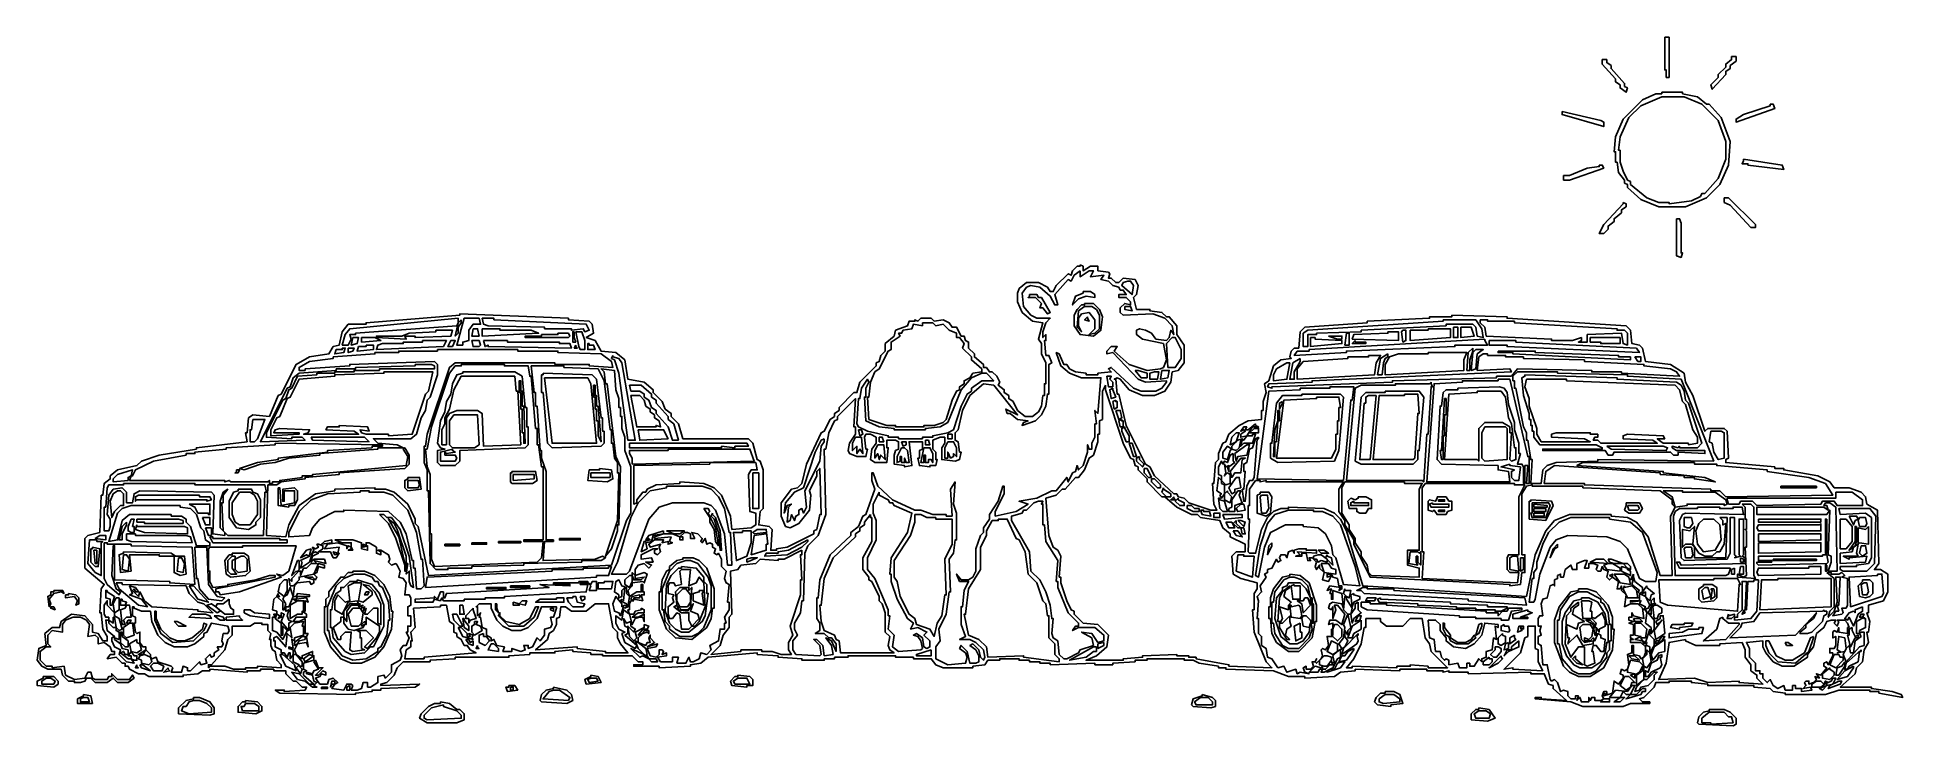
# Model space of a CAD drawing. Header units: millimetres. Extents: x 0 to 280, y 0 to 103.
import ezdxf

# ---------------------------------------------------------------- set-up
doc = ezdxf.new("R2010")
doc.units = ezdxf.units.MM
doc.layers.add('CAMISETA_4X4', color=7, linetype='CONTINUOUS')

msp = doc.modelspace()

# ---------------------------------------------------------------- linework, layer by layer
at = {"layer": 'CAMISETA_4X4', "color": 7}
for points in [[(244.274, 103.381), (244.944, 103.381), (244.944, 97.352), (244.498, 97.352), (244.498, 98.469), (244.274, 98.469)], [(234.896, 100.032), (235.566, 100.032), (235.566, 99.585), (236.236, 99.139), (236.236, 98.692), (238.246, 96.459), (238.246, 96.013), (238.692, 95.789), (238.469, 95.12), (237.576, 95.789), (237.576, 96.236), (236.906, 96.683), (236.906, 97.129), (234.896, 99.362)], [(254.322, 100.478), (254.992, 100.478), (254.992, 99.809), (254.099, 99.139), (254.099, 98.692), (253.429, 98.246), (253.429, 97.799), (251.419, 95.566), (251.196, 96.236), (252.313, 97.352), (252.313, 97.799), (253.429, 98.915), (253.429, 99.362), (254.322, 100.032)], [(243.828, 95.12), (246.954, 95.12), (246.954, 94.896), (249.187, 94.45), (250.526, 93.333), (250.973, 93.333), (252.759, 91.324), (254.099, 87.751), (253.876, 84.179), (252.536, 81.276), (250.526, 79.266), (247.4, 77.927), (243.381, 77.927), (240.702, 79.043), (238.692, 80.829), (238.692, 81.276), (238.246, 81.499), (238.246, 81.946), (237.352, 83.062), (237.129, 84.625), (236.906, 84.625), (236.906, 86.188), (236.683, 86.188), (236.906, 88.421), (238.022, 91.1), (240.925, 94.003), (242.935, 94.896), (243.828, 94.896)], [(243.828, 94.45), (240.702, 93.11), (238.915, 91.324), (237.576, 88.421), (237.352, 86.411), (237.576, 86.411), (237.576, 84.625), (238.022, 83.285), (238.692, 81.946), (239.139, 81.722), (239.139, 81.276), (241.595, 79.266), (243.381, 78.596), (244.944, 78.596), (244.944, 78.373), (248.293, 78.82), (249.633, 79.49), (249.856, 79.936), (250.303, 79.936), (252.313, 82.169), (253.429, 85.072), (253.429, 87.751), (252.313, 90.877), (249.856, 93.333), (247.177, 94.45)], [(260.128, 93.333), (260.574, 93.333), (260.797, 92.663), (254.992, 90.654), (254.992, 91.1), (256.108, 91.77), (260.128, 93.11)], [(228.868, 92.217), (234.673, 90.877), (235.12, 90.654), (235.12, 89.984), (228.868, 91.77)], [(234.45, 84.179), (234.896, 84.179), (235.12, 83.732), (229.984, 81.946), (229.091, 81.946), (229.091, 82.616), (229.984, 82.616), (232.663, 83.732), (234.45, 83.955)], [(256.108, 85.072), (261.914, 84.179), (262.137, 83.509), (256.778, 84.179), (256.778, 84.402), (255.885, 84.402), (256.108, 84.848)], [(238.022, 78.596), (238.469, 78.373), (238.469, 77.927), (237.799, 77.48), (237.799, 77.033), (236.683, 76.14), (236.683, 75.694), (235.789, 75.024), (235.789, 74.577), (235.12, 73.907), (234.45, 73.907), (235.12, 75.247), (238.022, 78.373)], [(253.206, 79.266), (253.876, 79.266), (257.895, 75.247), (257.895, 74.801), (257.225, 74.801), (254.099, 78.15), (253.206, 78.596)], [(246.061, 76.14), (246.507, 76.14), (246.73, 75.47), (246.73, 71.005), (246.954, 71.005), (246.73, 70.335), (246.061, 70.558)], [(156.523, 69.219), (156.97, 68.995), (156.97, 68.325), (158.086, 68.995), (159.203, 68.995), (159.203, 68.325), (160.766, 68.102), (160.989, 67.879), (160.766, 67.209), (161.212, 67.209), (161.882, 66.539), (162.329, 66.539), (162.998, 67.209), (164.785, 66.986), (165.231, 66.093), (165.008, 64.753), (164.561, 64.306), (165.008, 62.52), (167.018, 62.52), (167.018, 62.297), (168.804, 62.073), (169.474, 61.404), (169.92, 61.404), (171.037, 60.064), (171.037, 58.724), (172.153, 57.161), (172.153, 54.482), (171.26, 53.365), (170.367, 53.142), (170.144, 51.579), (169.25, 50.239), (167.687, 49.569), (165.901, 49.569), (163.892, 50.463), (162.552, 52.026), (162.105, 52.249), (161.659, 52.026), (161.882, 52.026), (162.105, 49.793), (162.329, 49.793), (163.445, 45.104), (166.348, 39.298), (167.018, 38.852), (167.687, 37.512), (170.59, 34.833), (171.037, 34.833), (171.26, 34.386), (172.153, 34.163), (172.823, 33.493), (176.172, 32.376), (177.065, 32.376), (176.619, 33.27), (176.396, 36.396), (176.619, 36.396), (176.842, 39.522), (177.289, 39.968), (177.289, 40.861), (177.959, 42.424), (178.405, 42.648), (178.852, 43.764), (180.415, 45.104), (181.754, 45.774), (183.764, 45.997), (183.764, 47.337), (183.987, 47.337), (183.987, 48.676), (184.434, 50.016), (184.211, 51.356), (184.88, 51.802), (185.55, 54.035), (186.667, 54.928), (188.23, 55.152), (188.006, 55.375), (188.23, 56.268), (188.676, 56.715), (189.346, 56.715), (189.569, 59.171), (190.239, 59.841), (199.617, 60.51), (199.617, 60.734), (208.995, 61.18), (208.995, 61.404), (212.344, 61.404), (212.344, 61.627), (220.606, 61.404), (220.606, 61.18), (238.469, 60.064), (239.139, 59.394), (239.362, 57.384), (240.478, 57.161), (240.925, 56.715), (241.372, 54.705), (245.167, 54.258), (247.177, 52.919), (247.4, 51.579), (248.517, 49.569), (250.303, 44.211), (250.75, 44.657), (253.206, 44.657), (253.652, 44.211), (253.876, 40.191), (253.429, 39.968), (253.429, 39.522), (260.797, 38.852), (260.797, 38.628), (262.137, 38.628), (262.137, 38.405), (267.273, 37.512), (269.059, 36.619), (269.729, 35.726), (271.962, 35.726), (273.748, 35.056), (274.418, 34.386), (274.641, 33.27), (276.204, 32.376), (276.427, 24.338), (275.758, 23.445), (276.651, 23.445), (277.767, 22.775), (277.767, 20.096), (277.097, 18.756), (274.864, 18.086), (274.864, 16.97), (274.641, 16.97), (275.088, 15.63), (274.864, 14.067), (274.641, 14.067), (274.864, 12.504), (274.195, 11.388), (273.971, 9.601), (273.078, 8.708), (272.855, 7.815), (270.622, 5.805), (275.311, 5.805), (275.311, 5.582), (278.437, 5.136), (279.777, 4.689), (280, 4.242), (276.427, 4.912), (276.427, 5.136), (275.088, 5.136), (275.088, 5.359), (270.399, 5.359), (268.389, 4.689), (262.36, 4.689), (262.36, 4.912), (260.574, 5.136), (260.128, 5.582), (257.671, 5.805), (257.671, 6.029), (250.75, 6.029), (250.75, 6.252), (248.293, 6.475), (248.293, 6.699), (244.944, 6.699), (244.944, 6.475), (242.935, 6.475), (242.711, 5.805), (241.148, 4.242), (240.478, 4.019), (240.925, 3.573), (242.041, 3.573), (242.041, 3.349), (239.139, 3.349), (238.022, 2.903), (231.994, 2.903), (230.207, 3.573), (224.848, 4.019), (224.848, 4.242), (225.742, 4.242), (225.742, 4.019), (229.537, 3.796), (227.528, 5.582), (227.528, 6.029), (226.858, 6.252), (226.188, 7.815), (224.179, 7.815), (224.179, 8.038), (214.801, 7.815), (214.801, 8.038), (211.898, 8.038), (211.898, 8.262), (211.005, 8.038), (211.005, 8.262), (208.549, 8.262), (208.549, 8.485), (204.53, 8.485), (204.53, 8.262), (197.831, 8.485), (197.831, 8.262), (195.598, 8.038), (194.705, 7.368), (190.239, 7.145), (190.239, 7.368), (187.783, 7.368), (185.55, 8.262), (178.405, 8.485), (178.405, 8.708), (177.289, 8.708), (177.289, 8.931), (174.386, 9.378), (173.493, 9.825), (172.153, 9.825), (172.153, 10.048), (166.571, 10.048), (166.571, 9.825), (164.785, 9.825), (164.785, 9.601), (161.435, 9.378), (161.435, 9.155), (158.756, 9.155), (158.756, 9.378), (152.057, 9.155), (152.057, 9.378), (150.494, 9.378), (150.494, 9.601), (148.931, 9.601), (148.931, 9.825), (147.368, 9.825), (147.368, 10.048), (144.466, 10.048), (144.466, 9.825), (142.679, 9.825), (142.233, 9.155), (140.447, 8.931), (140.447, 8.708), (135.981, 8.708), (134.864, 9.155), (134.195, 10.048), (131.515, 10.048), (131.515, 10.271), (128.836, 10.271), (128.836, 10.494), (121.691, 10.494), (121.691, 10.271), (119.681, 10.271), (119.681, 10.048), (118.118, 10.048), (118.118, 9.825), (114.769, 9.825), (114.769, 10.048), (111.196, 10.271), (111.196, 10.494), (108.07, 10.718), (108.07, 10.941), (100.702, 10.271), (99.585, 9.378), (98.022, 9.155), (98.022, 8.931), (93.333, 8.708), (93.333, 8.931), (89.537, 8.931), (89.537, 9.155), (90.877, 9.155), (90.877, 9.601), (90.207, 9.601), (89.314, 10.494), (84.848, 10.494), (84.848, 10.718), (83.062, 10.718), (83.062, 10.941), (80.383, 11.164), (80.383, 11.388), (77.703, 11.164), (77.703, 10.941), (73.907, 10.941), (73.907, 10.718), (70.781, 10.494), (70.781, 10.271), (62.743, 10.271), (62.743, 10.048), (58.947, 9.825), (58.947, 9.601), (54.928, 9.601), (54.035, 8.708), (53.589, 7.592), (52.472, 6.475), (51.579, 6.252), (51.579, 6.029), (57.384, 6.252), (56.715, 5.805), (51.579, 5.582), (51.579, 5.359), (50.239, 5.359), (50.239, 5.136), (47.783, 4.912), (47.783, 4.689), (36.396, 4.912), (35.726, 5.359), (37.065, 5.359), (37.065, 5.136), (40.191, 5.359), (40.415, 5.805), (39.745, 5.805), (38.852, 6.699), (38.405, 6.699), (37.289, 7.815), (37.289, 8.262), (35.502, 8.262), (35.502, 8.485), (33.493, 8.485), (33.493, 8.262), (31.483, 8.262), (31.483, 8.038), (25.901, 8.485), (25.901, 8.262), (24.785, 8.262), (24.115, 7.815), (21.882, 7.592), (21.882, 7.368), (16.746, 7.368), (16.077, 7.815), (15.183, 7.815), (13.844, 8.485), (13.62, 8.931), (13.174, 8.931), (13.174, 9.378), (12.727, 9.378), (11.834, 10.271), (10.494, 10.048), (10.941, 10.718), (11.611, 10.718), (11.611, 11.164), (11.164, 11.164), (10.941, 11.834), (10.048, 12.504), (9.155, 12.281), (9.155, 13.174), (8.708, 13.62), (7.592, 13.397), (7.815, 15.183), (7.368, 15.853), (6.475, 16.3), (5.359, 16.3), (4.242, 15.853), (3.796, 15.183), (3.796, 14.067), (2.233, 14.29), (1.563, 13.62), (1.563, 12.281), (2.01, 11.834), (1.34, 11.834), (0.447, 11.164), (0.447, 9.825), (1.34, 8.931), (2.233, 8.931), (2.233, 8.708), (4.019, 8.931), (4.242, 7.592), (5.582, 6.922), (7.145, 7.145), (7.592, 8.038), (8.038, 8.038), (8.262, 7.145), (8.708, 6.922), (10.494, 6.922), (10.718, 7.368), (11.164, 7.368), (11.164, 7.815), (12.057, 6.922), (13.844, 6.922), (14.29, 7.592), (14.514, 7.145), (13.62, 6.475), (12.057, 6.475), (11.388, 7.145), (10.494, 6.475), (8.708, 6.475), (8.038, 7.145), (7.368, 7.145), (7.145, 6.699), (6.475, 6.475), (5.582, 6.475), (5.582, 6.699), (4.689, 6.699), (3.796, 7.592), (3.573, 8.485), (1.563, 8.485), (0.67, 8.931), (0, 9.825), (0.223, 11.611), (1.34, 12.057), (1.116, 13.844), (2.233, 14.737), (3.349, 14.737), (3.573, 15.63), (5.136, 16.746), (7.145, 16.523), (8.262, 15.183), (8.262, 14.067), (9.155, 13.844), (9.825, 12.727), (10.494, 12.727), (10.494, 13.397), (9.825, 14.514), (9.601, 16.97), (9.378, 16.97), (9.601, 20.542), (10.048, 21.212), (7.145, 23.668), (7.145, 28.134), (7.592, 28.581), (9.378, 29.027), (9.601, 34.609), (9.825, 34.609), (10.048, 36.396), (10.941, 37.065), (10.941, 37.512), (12.057, 38.405), (14.96, 39.075), (15.63, 39.745), (18.309, 40.638), (23.892, 41.531), (23.892, 41.754), (31.483, 42.648), (31.26, 43.987), (31.483, 43.987), (31.707, 46.22), (32.376, 46.667), (34.833, 46.443), (36.172, 49.569), (36.619, 49.793), (38.852, 54.258), (40.861, 55.375), (43.764, 55.821), (44.434, 56.938), (45.327, 57.161), (45.774, 59.171), (46.667, 60.287), (49.346, 60.287), (49.346, 60.51), (63.413, 61.627), (63.413, 61.85), (79.713, 61.18), (79.713, 60.957), (82.839, 60.734), (83.285, 60.287), (83.509, 58.947), (82.392, 58.278), (83.732, 57.831), (84.625, 56.268), (86.858, 56.045), (88.198, 54.928), (88.644, 52.026), (91.1, 51.579), (92.44, 50.463), (92.44, 50.016), (93.78, 48.676), (94.226, 47.56), (95.12, 46.89), (95.12, 46.443), (96.236, 45.327), (96.906, 43.094), (106.73, 43.094), (107.4, 42.424), (108.07, 39.968), (108.517, 39.745), (108.963, 38.405), (108.963, 32.6), (108.517, 32.153), (108.293, 30.144), (109.856, 29.92), (110.303, 29.474), (110.08, 26.348), (110.973, 26.348), (110.973, 26.571), (112.536, 26.794), (116.555, 28.804), (116.555, 29.25), (117.002, 29.474), (117.448, 31.707), (117.671, 31.707), (117.448, 38.628), (117.002, 38.182), (117.002, 37.512), (115.885, 35.279), (116.108, 34.609), (115.885, 32.376), (114.322, 30.367), (112.982, 29.697), (112.313, 29.92), (111.643, 31.483), (111.643, 33.493), (113.206, 35.502), (114.099, 35.726), (114.769, 36.396), (115.439, 39.298), (117.671, 43.987), (118.118, 44.211), (119.011, 45.997), (119.681, 46.443), (119.681, 46.89), (120.351, 47.337), (120.351, 47.783), (122.584, 50.016), (123.03, 50.016), (123.477, 51.579), (125.933, 54.035), (125.933, 54.482), (126.38, 54.705), (126.603, 55.598), (127.273, 56.268), (127.273, 57.384), (128.612, 58.501), (128.836, 59.394), (130.622, 60.064), (130.845, 60.734), (131.738, 60.734), (131.738, 60.957), (132.185, 60.734), (132.632, 61.18), (134.195, 61.18), (134.641, 60.734), (135.981, 60.957), (136.874, 60.51), (137.321, 59.841), (137.99, 59.841), (138.66, 58.501), (139.107, 58.501), (139.33, 57.831), (139.777, 57.608), (139.777, 56.715), (140.67, 55.821), (140.67, 55.375), (142.01, 54.258), (142.01, 53.812), (142.456, 53.812), (142.903, 53.142), (143.349, 53.142), (144.019, 52.472), (144.466, 51.579), (144.242, 51.132), (145.136, 50.463), (145.136, 50.016), (145.805, 49.569), (145.805, 49.123), (146.475, 48.676), (147.145, 47.337), (148.262, 46.443), (149.378, 46.443), (150.271, 47.113), (150.718, 48.006), (150.941, 49.569), (151.164, 49.569), (151.164, 51.356), (151.388, 51.356), (151.388, 54.482), (150.718, 55.821), (150.718, 57.384), (150.271, 58.054), (150.941, 60.51), (149.378, 60.734), (147.815, 62.073), (147.145, 63.636), (147.145, 64.976), (147.368, 65.646), (148.485, 66.539), (150.271, 66.539), (151.611, 65.869), (152.057, 65.199), (152.504, 65.199), (152.951, 66.093), (154.737, 67.879), (155.183, 67.656), (155.407, 68.325), (156.077, 68.995), (156.523, 68.995)], [(156.523, 68.325), (155.63, 67.656), (155.183, 66.762), (154.737, 66.986), (152.727, 64.753), (153.174, 63.19), (152.727, 63.19), (152.057, 64.53), (150.494, 65.869), (149.155, 66.093), (148.485, 65.869), (147.815, 64.976), (148.038, 62.967), (149.155, 61.627), (150.048, 61.18), (152.057, 61.18), (151.388, 60.51), (150.941, 59.171), (150.941, 58.278), (151.388, 58.724), (151.388, 57.831), (151.164, 57.831), (151.388, 55.598), (151.834, 55.598), (152.281, 54.482), (151.834, 54.258), (151.834, 49.793), (151.611, 49.793), (151.388, 48.006), (150.718, 46.667), (149.825, 45.774), (147.815, 45.104), (148.038, 45.55), (148.708, 45.774), (147.145, 45.997), (146.029, 46.89), (145.582, 46.89), (145.359, 47.56), (147.145, 46.667), (143.573, 51.132), (142.01, 51.356), (140, 49.569), (138.884, 47.337), (138.214, 44.434), (137.767, 43.987), (137.767, 42.871), (138.214, 42.648), (138.437, 41.085), (138.66, 41.085), (138.437, 39.968), (137.767, 39.745), (135.758, 39.968), (135.758, 41.754), (136.204, 42.424), (136.204, 43.317), (135.534, 43.317), (134.418, 42.871), (134.418, 41.531), (134.864, 41.085), (134.864, 39.968), (135.088, 39.968), (134.864, 39.075), (133.971, 39.075), (133.971, 38.852), (132.408, 39.075), (132.185, 40.191), (132.408, 40.191), (132.408, 41.308), (132.855, 41.531), (132.855, 42.648), (130.845, 42.648), (131.292, 39.075), (130.175, 38.852), (130.175, 39.075), (128.612, 39.298), (128.612, 40.638), (128.836, 41.308), (129.282, 41.531), (129.282, 42.648), (128.836, 42.871), (127.496, 42.871), (127.496, 41.754), (127.719, 41.754), (127.496, 39.522), (125.71, 39.522), (125.04, 39.968), (125.263, 41.531), (125.933, 42.424), (125.933, 43.317), (125.04, 43.764), (124.37, 43.764), (124.147, 43.317), (124.37, 41.531), (124.593, 41.531), (124.37, 40.415), (123.03, 40.415), (121.914, 40.861), (121.691, 41.308), (121.914, 42.424), (122.807, 43.764), (122.807, 44.88), (122.584, 44.88), (122.807, 49.123), (120.128, 46.443), (120.128, 45.997), (119.681, 45.774), (118.788, 43.987), (118.341, 41.531), (118.118, 41.531), (118.341, 31.707), (117.225, 28.581), (115.662, 27.018), (115.215, 25.901), (114.992, 18.756), (114.769, 18.756), (114.545, 16.97), (113.652, 15.407), (113.652, 14.514), (114.099, 13.62), (113.429, 12.727), (113.429, 11.388), (113.876, 10.718), (117.448, 10.494), (117.671, 10.718), (117.448, 12.057), (116.555, 12.951), (117.002, 12.951), (117.895, 12.057), (118.118, 10.494), (119.458, 10.718), (119.234, 12.057), (118.341, 13.174), (119.234, 12.727), (119.904, 11.164), (119.904, 12.281), (119.234, 13.174), (118.788, 13.174), (118.118, 13.844), (116.778, 13.844), (117.448, 14.29), (117.448, 15.407), (117.002, 16.077), (117.002, 19.203), (117.225, 19.203), (117.448, 21.882), (119.011, 25.678), (122.137, 28.581), (122.137, 29.027), (123.254, 29.92), (123.923, 31.483), (124.37, 31.707), (125.71, 35.502), (125.263, 36.842), (125.263, 37.959), (125.486, 37.959), (126.156, 35.949), (128.389, 33.939), (131.738, 32.376), (132.632, 32.376), (134.418, 31.707), (136.427, 31.707), (136.427, 31.483), (137.321, 31.483), (137.097, 35.502), (137.767, 36.619), (137.544, 33.27), (137.99, 31.93), (137.99, 27.911), (137.767, 27.911), (137.544, 25.901), (136.874, 25.008), (137.097, 20.096), (136.874, 20.096), (136.427, 16.746), (135.311, 14.514), (135.534, 12.727), (134.864, 11.834), (134.864, 10.048), (136.651, 9.155), (139.33, 9.378), (139.553, 10.271), (139.33, 10.941), (138.437, 11.611), (138.66, 12.057), (139.553, 11.164), (140, 9.378), (140.893, 9.378), (141.34, 9.601), (141.34, 10.494), (140.893, 11.388), (140, 12.057), (140.447, 12.281), (141.34, 11.388), (141.563, 10.271), (142.01, 9.825), (142.233, 10.271), (142.01, 11.388), (140.893, 12.504), (140, 12.951), (138.437, 12.951), (139.33, 13.397), (138.66, 15.183), (138.66, 17.863), (138.884, 17.863), (139.107, 20.319), (139.777, 21.659), (138.437, 21.659), (137.99, 22.775), (138.66, 21.882), (139.777, 21.882), (140.447, 22.329), (140.893, 23.222), (140.893, 26.571), (141.563, 28.581), (142.01, 29.027), (142.01, 29.697), (142.903, 31.037), (142.903, 31.707), (144.242, 33.716), (144.912, 35.949), (145.136, 35.949), (145.136, 34.833), (143.796, 32.153), (143.796, 31.483), (146.922, 32.153), (148.708, 33.27), (147.368, 33.716), (150.048, 34.163), (152.281, 35.279), (152.951, 35.279), (154.514, 37.289), (154.737, 36.619), (155.407, 37.959), (155.853, 38.182), (156.077, 39.075), (156.3, 38.405), (156.97, 39.075), (157.64, 41.085), (157.64, 42.201), (157.863, 41.531), (158.309, 41.531), (158.309, 42.424), (158.756, 43.317), (158.756, 45.327), (158.979, 45.327), (158.756, 47.337), (159.203, 46.89), (159.649, 52.249), (156.746, 52.249), (154.96, 52.919), (153.62, 54.035), (152.951, 56.045), (153.397, 55.821), (154.067, 54.258), (154.514, 54.258), (154.96, 53.589), (155.853, 53.142), (157.416, 52.919), (157.416, 52.695), (159.203, 52.695), (159.203, 52.919), (161.212, 53.142), (160.766, 53.589), (161.212, 53.812), (164.561, 50.686), (165.678, 50.239), (167.911, 50.239), (168.804, 50.686), (169.474, 51.579), (169.474, 51.802), (166.348, 51.579), (165.231, 52.026), (161.435, 56.045), (160.542, 55.821), (160.542, 56.268), (161.212, 56.938), (162.105, 56.938), (161.659, 56.268), (163.892, 54.258), (166.571, 53.365), (168.581, 53.589), (169.027, 53.812), (169.474, 54.928), (169.027, 57.384), (165.901, 58.054), (165.008, 58.724), (165.008, 59.394), (165.455, 59.617), (166.348, 59.394), (167.241, 58.947), (167.911, 58.054), (169.474, 57.831), (169.92, 58.278), (170.144, 59.394), (170.59, 58.724), (170.367, 60.064), (169.25, 61.18), (167.464, 61.85), (162.998, 61.627), (162.552, 62.073), (162.552, 62.743), (163.222, 63.413), (164.115, 63.19), (164.115, 63.636), (163.445, 64.306), (162.329, 64.306), (162.329, 64.753), (163.445, 64.753), (162.998, 65.423), (162.552, 65.423), (162.329, 65.869), (161.435, 66.093), (160.766, 66.762), (159.649, 66.986), (160.096, 67.656), (158.086, 67.432), (158.533, 68.325), (157.863, 68.325), (156.523, 67.432)], [(148.931, 64.753), (150.048, 64.753), (150.271, 64.306), (150.718, 64.306), (152.057, 62.073), (151.611, 61.85), (150.941, 62.743), (150.494, 62.743), (150.718, 63.413), (149.825, 64.306), (148.708, 64.306), (148.931, 64.53)], [(156.97, 65.199), (158.086, 65.199), (158.756, 64.753), (158.756, 64.306), (157.416, 64.53), (156.3, 64.083), (155.407, 63.19), (155.853, 64.53), (156.97, 64.976)], [(163.668, 66.762), (162.998, 66.539), (162.775, 66.093), (164.338, 64.753), (164.561, 66.093), (164.115, 66.762)], [(157.193, 63.413), (158.533, 63.413), (159.426, 62.52), (159.872, 61.404), (159.649, 59.394), (158.533, 58.501), (156.523, 58.724), (155.63, 60.064), (155.63, 61.627), (156.077, 62.52), (156.746, 63.19), (157.193, 63.19)], [(157.193, 62.967), (156.3, 62.297), (156.077, 59.841), (156.746, 59.171), (156.3, 60.064), (156.3, 61.18), (156.746, 61.85), (157.863, 62.073), (158.756, 60.957), (158.756, 59.617), (157.863, 58.724), (158.756, 58.947), (159.426, 59.617), (159.426, 61.627), (158.979, 62.52), (158.309, 62.967)], [(163.222, 62.967), (163.222, 62.52), (164.338, 62.297), (164.115, 62.967)], [(63.19, 61.18), (46.89, 59.617), (46.22, 58.724), (45.774, 57.161), (46.667, 57.161), (47.113, 58.054), (46.89, 58.724), (47.783, 58.724), (47.783, 58.947), (62.967, 60.064), (63.19, 60.51)], [(59.841, 59.394), (59.841, 59.171), (55.821, 58.947), (54.705, 58.501), (50.909, 58.501), (50.909, 58.278), (55.375, 58.054), (55.152, 58.501), (56.715, 58.501), (56.715, 58.278), (62.073, 58.501), (62.297, 59.394)], [(63.636, 60.957), (63.19, 60.51), (62.743, 58.501), (63.19, 58.947), (63.19, 59.841), (63.636, 60.51)], [(64.083, 61.18), (62.967, 57.161), (63.86, 57.161), (63.86, 57.608), (64.753, 57.831), (64.753, 59.394), (65.423, 60.287), (66.539, 60.287), (66.316, 61.18)], [(65.423, 59.617), (65.199, 58.501), (66.316, 58.501), (66.093, 59.617)], [(66.762, 61.18), (66.986, 60.287), (67.656, 60.064), (76.14, 59.841), (76.14, 59.617), (80.159, 59.617), (80.159, 59.394), (81.946, 59.617), (82.169, 59.171), (82.839, 59.394), (82.392, 60.287), (68.549, 60.957), (68.549, 61.18)], [(66.762, 59.617), (66.762, 58.501), (75.247, 58.947), (74.131, 59.394), (69.442, 59.394), (69.442, 59.617)], [(78.15, 58.947), (78.15, 58.724), (75.694, 58.724), (75.694, 58.501), (73.238, 58.501), (73.238, 58.278), (79.713, 58.278), (79.936, 58.501), (79.713, 58.947)], [(80.606, 59.171), (80.383, 59.171), (80.383, 57.608), (80.829, 57.608), (80.606, 58.278)], [(80.829, 59.171), (81.276, 56.938), (81.499, 56.491), (82.169, 56.491), (82.169, 57.831), (81.722, 59.171)], [(132.855, 60.51), (132.855, 60.064), (131.515, 60.287), (131.292, 59.617), (129.952, 59.394), (129.729, 58.947), (129.282, 58.947), (129.506, 58.501), (128.166, 57.608), (128.166, 56.491), (127.719, 56.268), (126.38, 53.589), (125.71, 53.142), (125.04, 51.579), (124.817, 49.346), (124.593, 49.346), (124.817, 45.997), (127.496, 45.104), (128.836, 45.104), (128.836, 44.88), (133.078, 44.88), (133.078, 45.104), (134.641, 45.104), (135.981, 45.55), (136.427, 45.997), (137.321, 48.9), (137.99, 50.239), (138.437, 50.463), (138.437, 50.909), (139.107, 51.356), (139.107, 51.802), (140, 52.249), (140.447, 52.919), (141.786, 53.142), (141.786, 53.589), (140.223, 54.928), (140.223, 55.375), (138.884, 56.715), (139.107, 57.384), (138.437, 58.278), (137.99, 58.278), (137.99, 58.947), (136.874, 59.394), (135.981, 60.287), (134.864, 60.064), (134.418, 60.51)], [(157.64, 61.404), (157.193, 60.957), (157.863, 60.734), (157.64, 61.18)], [(211.005, 60.957), (211.005, 60.734), (190.686, 59.394), (190.016, 58.947), (190.016, 56.938), (190.686, 56.938), (190.686, 58.724), (192.026, 58.724), (192.026, 58.947), (198.724, 59.171), (198.724, 59.394), (211.451, 60.064), (211.451, 60.287), (215.47, 60.287), (215.917, 59.841), (216.14, 58.501), (217.033, 58.278), (216.81, 59.617), (215.917, 60.957)], [(196.491, 58.947), (196.268, 57.161), (196.938, 57.161), (196.938, 58.947)], [(202.743, 59.171), (202.743, 58.947), (197.608, 58.724), (197.384, 58.054), (204.306, 57.831), (204.306, 59.171)], [(204.976, 59.394), (204.753, 59.171), (204.976, 57.608), (205.423, 57.831), (205.423, 59.394)], [(208.772, 59.617), (208.772, 59.394), (206.093, 59.394), (206.093, 57.831), (212.121, 58.278), (212.121, 59.617)], [(212.568, 59.841), (212.568, 58.278), (213.238, 58.278), (213.238, 59.841)], [(213.684, 59.841), (213.684, 58.278), (215.694, 58.501), (215.247, 59.841)], [(216.587, 60.957), (216.587, 60.51), (217.257, 59.841), (217.48, 58.501), (227.305, 58.054), (227.305, 57.831), (230.431, 57.831), (231.77, 58.278), (231.77, 57.831), (231.324, 57.608), (232.663, 57.608), (232.663, 58.724), (237.799, 58.947), (238.022, 57.384), (238.692, 57.161), (238.692, 58.947), (238.246, 59.394), (237.129, 59.394), (237.129, 59.617), (221.722, 60.51), (221.722, 60.734), (217.703, 60.734), (217.703, 60.957)], [(60.064, 56.491), (60.064, 56.268), (54.258, 56.268), (54.258, 56.045), (50.686, 56.045), (50.686, 55.821), (44.434, 55.375), (44.434, 55.152), (40.861, 54.705), (39.298, 53.812), (39.298, 53.365), (40.191, 53.365), (40.191, 53.589), (46.89, 54.035), (46.89, 54.258), (59.617, 54.705), (60.064, 54.258), (60.064, 52.695), (58.947, 49.346), (58.501, 48.9), (58.278, 47.337), (57.608, 46.22), (56.938, 43.764), (56.045, 43.094), (50.463, 43.094), (51.132, 42.424), (54.035, 42.201), (54.928, 41.754), (51.132, 41.754), (51.132, 41.531), (42.424, 40.861), (42.424, 40.638), (37.735, 40.191), (35.726, 39.522), (33.493, 39.298), (31.037, 38.405), (30.367, 38.628), (33.046, 39.522), (36.172, 39.968), (36.172, 40.191), (43.541, 41.085), (43.541, 41.308), (50.239, 41.754), (50.239, 41.978), (51.802, 41.978), (51.802, 42.201), (35.726, 42.424), (35.726, 42.201), (28.357, 41.754), (28.357, 41.531), (23.668, 41.085), (23.668, 40.861), (22.329, 40.861), (22.329, 40.638), (17.416, 39.745), (14.737, 38.405), (14.29, 37.512), (14.067, 37.512), (14.29, 38.405), (12.057, 37.735), (11.388, 37.065), (11.388, 36.619), (13.62, 36.842), (13.62, 37.289), (14.067, 37.512), (13.844, 36.842), (28.134, 36.842), (28.134, 36.619), (28.804, 36.842), (29.027, 36.619), (34.609, 36.619), (34.833, 36.842), (34.833, 36.396), (35.279, 36.396), (35.279, 36.619), (36.396, 36.619), (36.396, 36.842), (39.745, 37.289), (39.745, 37.512), (41.308, 37.512), (41.308, 37.735), (55.375, 39.075), (55.598, 40.415), (54.928, 41.531), (55.152, 41.754), (55.821, 40.638), (55.821, 39.298), (55.152, 38.628), (45.327, 37.959), (45.327, 37.735), (40.191, 37.289), (40.191, 37.065), (36.619, 36.619), (35.949, 36.172), (34.609, 36.172), (34.386, 28.581), (37.289, 28.357), (37.735, 30.144), (39.298, 33.046), (41.754, 34.833), (44.657, 35.279), (44.657, 35.502), (50.686, 35.726), (50.686, 35.502), (52.249, 35.502), (53.589, 35.056), (55.598, 33.27), (56.715, 31.037), (56.715, 30.367), (57.161, 29.92), (58.724, 22.552), (86.188, 24.115), (88.421, 30.813), (89.091, 31.93), (89.091, 38.852), (88.198, 41.308), (88.198, 43.317), (87.751, 44.657), (87.751, 46.443), (87.528, 46.443), (87.528, 47.783), (87.305, 47.783), (87.305, 49.123), (86.858, 50.463), (86.635, 53.365), (84.625, 53.589), (85.072, 53.142), (85.295, 51.356), (85.518, 51.356), (86.858, 40.415), (87.528, 38.852), (87.305, 30.144), (87.081, 30.144), (87.081, 29.25), (86.188, 26.571), (85.295, 25.455), (87.081, 30.813), (87.305, 37.959), (87.081, 37.959), (87.081, 39.522), (86.635, 40.191), (86.411, 42.424), (86.188, 42.424), (86.188, 44.434), (85.965, 44.434), (85.072, 51.802), (84.179, 53.589), (79.043, 53.812), (79.043, 54.035), (74.131, 54.035), (74.577, 50.016), (74.801, 50.016), (74.801, 48.006), (75.024, 48.006), (75.47, 41.308), (75.694, 41.308), (75.694, 40.191), (76.364, 38.182), (76.364, 27.911), (77.48, 27.911), (77.48, 27.687), (76.14, 27.687), (75.917, 24.785), (83.732, 25.008), (84.848, 25.455), (85.295, 25.231), (84.625, 24.785), (81.722, 24.785), (81.722, 24.561), (73.014, 24.338), (73.014, 24.115), (65.199, 23.892), (65.199, 23.668), (61.627, 23.668), (61.627, 23.445), (59.841, 23.445), (58.947, 24.338), (58.724, 35.279), (58.501, 35.279), (58.501, 38.405), (58.054, 39.522), (58.054, 41.978), (58.278, 41.978), (58.501, 43.764), (61.85, 53.812), (62.743, 54.482), (77.703, 54.482), (77.703, 54.258), (82.839, 54.258), (82.839, 54.035), (86.411, 53.812), (86.188, 54.705), (84.625, 55.821), (78.15, 56.045), (78.15, 56.268), (72.121, 56.268), (72.121, 56.491)], [(45.774, 56.715), (45.774, 56.491), (44.88, 56.491), (44.657, 55.821), (45.997, 56.045), (46.22, 56.715)], [(46.667, 56.715), (46.667, 56.045), (47.337, 56.268), (47.56, 56.715)], [(47.337, 58.278), (47.113, 57.161), (48.006, 57.384), (48.23, 58.278)], [(49.346, 57.161), (49.346, 56.938), (48.23, 56.938), (48.006, 56.268), (50.463, 56.491), (50.463, 57.161)], [(48.676, 58.278), (48.676, 57.608), (51.579, 57.831), (50.686, 58.278)], [(57.831, 57.831), (57.831, 57.608), (54.928, 57.608), (54.928, 57.384), (51.802, 57.384), (51.132, 57.161), (50.909, 56.491), (60.957, 56.938), (61.404, 57.831)], [(62.073, 57.831), (61.627, 56.938), (62.297, 56.938), (62.743, 57.831)], [(65.199, 57.831), (65.423, 56.938), (66.316, 56.938), (66.539, 57.161), (66.316, 57.831)], [(66.986, 57.831), (67.209, 56.938), (67.656, 57.161), (67.656, 56.938), (80.159, 56.715), (79.936, 57.384), (78.373, 57.384), (78.373, 57.608), (70.558, 57.608), (70.558, 57.831)], [(80.829, 57.161), (80.606, 56.715), (81.053, 56.715), (80.829, 56.938)], [(82.839, 57.384), (82.616, 57.384), (82.616, 56.491), (83.732, 56.491), (83.509, 57.161), (82.839, 57.161)], [(170.367, 58.278), (169.474, 57.384), (169.697, 53.812), (170.813, 53.812), (171.707, 55.152), (171.707, 56.491), (170.813, 58.278)], [(217.257, 58.054), (190.909, 56.491), (190.909, 56.268), (189.123, 56.268), (188.676, 55.598), (196.491, 56.045), (196.491, 56.268), (212.791, 56.938), (212.791, 57.161), (217.703, 57.161), (217.257, 57.831)], [(191.132, 58.278), (191.132, 56.938), (195.821, 57.384), (195.821, 57.831), (191.802, 58.054), (191.802, 58.278)], [(193.812, 58.501), (195.152, 58.054), (195.821, 58.054), (195.821, 58.501)], [(197.831, 57.831), (197.384, 57.384), (199.394, 57.384), (199.394, 57.608), (197.831, 57.608)], [(208.772, 56.045), (208.772, 55.821), (204.306, 55.821), (202.967, 55.375), (202.297, 54.258), (202.297, 52.695), (214.131, 53.365), (214.131, 54.928), (214.577, 56.045)], [(215.47, 56.715), (214.801, 56.045), (214.577, 53.365), (215.024, 53.365), (215.024, 54.928), (215.47, 56.268)], [(215.917, 56.491), (215.47, 56.045), (215.247, 53.365), (215.917, 53.589), (216.14, 55.821), (217.033, 56.491)], [(217.927, 57.831), (217.927, 57.161), (220.606, 57.161), (220.606, 56.938), (240.478, 56.045), (240.032, 56.715), (221.946, 57.608), (221.946, 57.831)], [(219.266, 56.268), (219.266, 56.045), (221.499, 56.045), (221.499, 55.821), (239.139, 54.928), (239.139, 55.375), (237.352, 55.375), (237.352, 55.598), (224.848, 56.045), (224.848, 56.268)], [(233.11, 58.278), (233.11, 57.608), (234.673, 57.608), (234.673, 57.384), (237.576, 57.384), (237.576, 58.278)], [(56.715, 54.258), (56.715, 54.035), (47.783, 53.812), (47.783, 53.589), (44.88, 53.589), (44.88, 53.365), (39.298, 52.919), (38.405, 52.249), (37.959, 50.909), (37.512, 50.686), (33.493, 42.648), (40.191, 42.871), (39.745, 43.317), (38.182, 43.317), (38.182, 43.094), (34.386, 43.317), (34.386, 43.987), (36.842, 48.9), (37.289, 49.123), (37.735, 50.463), (38.182, 50.686), (39.075, 52.472), (41.978, 52.695), (41.978, 52.919), (44.657, 52.919), (44.657, 53.142), (47.56, 53.142), (47.56, 53.365), (51.356, 53.365), (51.356, 53.589), (59.617, 53.589), (59.617, 54.035), (59.171, 54.258)], [(63.636, 54.258), (63.636, 54.035), (62.743, 54.035), (61.85, 52.919), (59.171, 44.88), (58.501, 41.531), (58.278, 41.531), (58.501, 38.852), (58.947, 37.735), (58.947, 28.804), (59.171, 28.804), (59.171, 25.008), (59.617, 23.892), (75.024, 24.561), (75.694, 25.231), (75.917, 27.687), (73.014, 27.687), (73.014, 27.911), (75.917, 27.911), (75.917, 38.852), (75.694, 38.852), (75.247, 42.201), (75.024, 42.201), (75.024, 44.657), (74.801, 44.657), (74.131, 52.472), (73.907, 52.472), (73.684, 54.035), (70.112, 54.035), (70.112, 54.258)], [(86.411, 55.598), (86.188, 55.152), (86.635, 54.928), (87.305, 52.919), (88.644, 42.871), (89.761, 42.871), (87.751, 54.482), (87.305, 55.152), (86.411, 55.375)], [(164.785, 53.365), (165.678, 52.249), (166.571, 52.249), (166.571, 52.919), (165.231, 53.365)], [(168.804, 53.365), (168.581, 52.026), (169.697, 52.249), (169.92, 53.365)], [(217.033, 55.821), (216.364, 55.375), (216.14, 53.365), (221.053, 53.589), (221.276, 53.142), (191.356, 51.802), (191.356, 51.579), (184.88, 51.356), (184.657, 50.909), (185.327, 50.686), (185.327, 50.909), (203.413, 51.579), (203.413, 51.802), (219.043, 52.249), (219.043, 52.472), (221.276, 52.472), (222.169, 53.589), (233.333, 53.365), (233.333, 53.142), (237.799, 53.142), (237.799, 52.919), (246.507, 52.472), (246.061, 53.142), (245.167, 53.589), (241.148, 54.035), (241.148, 54.258), (232.217, 54.705), (232.217, 54.928), (223.062, 55.152), (223.062, 55.375), (220.383, 55.375), (220.383, 55.598), (217.703, 55.598), (217.703, 55.821)], [(187.56, 54.482), (185.997, 53.589), (185.55, 52.695), (185.55, 51.802), (187.56, 52.026), (188.006, 54.482)], [(189.569, 55.152), (188.453, 54.482), (188.006, 52.026), (188.676, 52.026), (188.676, 53.142), (189.569, 54.705)], [(199.841, 55.598), (199.841, 55.375), (196.715, 55.375), (196.715, 55.152), (190.016, 54.705), (189.123, 53.589), (189.123, 52.026), (200.734, 52.695), (200.957, 54.482), (201.627, 55.598)], [(202.743, 55.821), (201.627, 55.152), (201.18, 52.695), (201.85, 52.695), (202.073, 54.482), (202.297, 55.152), (202.743, 55.375)], [(239.809, 55.375), (240.255, 54.705), (240.702, 54.705), (240.702, 55.375)], [(52.026, 53.142), (52.026, 52.919), (44.657, 52.695), (44.657, 52.472), (39.298, 52.026), (37.959, 49.346), (37.512, 49.123), (36.396, 46.443), (35.949, 46.22), (35.056, 44.434), (35.056, 43.541), (39.298, 43.764), (39.298, 43.987), (35.502, 43.987), (35.726, 44.434), (36.396, 44.657), (40.861, 44.434), (40.638, 43.987), (39.968, 43.764), (48.23, 43.764), (47.56, 44.211), (43.317, 44.434), (43.541, 44.88), (45.327, 44.88), (45.327, 45.104), (49.569, 44.88), (49.793, 44.211), (48.453, 44.434), (48.676, 43.987), (49.346, 43.764), (52.695, 43.764), (52.695, 43.541), (56.268, 43.764), (58.278, 49.793), (58.724, 50.239), (59.394, 53.142)], [(63.86, 53.142), (71.675, 53.142), (72.791, 52.472), (73.238, 47.783), (73.461, 47.783), (73.461, 44.88), (73.684, 44.88), (73.684, 42.201), (73.238, 41.754), (63.413, 41.308), (63.413, 39.745), (62.743, 39.075), (60.51, 39.075), (60.064, 39.522), (60.064, 41.308), (61.18, 41.531), (60.51, 41.754), (60.064, 42.424), (60.51, 45.774), (61.18, 47.113), (61.404, 48.676), (62.073, 49.793), (62.297, 51.356), (62.967, 52.695), (63.86, 52.919)], [(63.636, 52.472), (62.52, 50.463), (61.85, 47.56), (61.18, 46.22), (61.18, 45.327), (60.734, 44.434), (60.734, 42.201), (61.404, 42.201), (61.404, 46.22), (61.85, 46.89), (62.967, 47.337), (66.093, 47.337), (66.762, 46.89), (66.986, 41.978), (72.568, 42.201), (72.121, 50.239), (71.898, 50.239), (71.675, 52.472)], [(72.568, 51.802), (72.344, 51.802), (72.344, 50.016), (72.568, 50.016), (72.568, 47.56), (72.791, 47.56), (72.791, 43.987), (73.014, 43.987), (73.014, 42.424), (73.238, 42.424), (73.014, 48.006), (72.791, 48.006), (72.791, 50.239), (72.568, 50.239)], [(75.917, 52.919), (83.285, 52.695), (83.955, 52.026), (84.625, 46.22), (84.848, 46.22), (84.848, 44.211), (85.072, 44.211), (85.072, 42.424), (84.625, 41.978), (77.257, 41.754), (76.587, 42.424), (75.917, 50.016), (75.694, 50.016), (75.694, 52.695), (75.917, 52.695)], [(76.14, 52.249), (77.257, 42.424), (83.955, 42.424), (83.062, 51.356), (82.616, 52.249)], [(83.732, 51.132), (83.509, 51.132), (83.509, 49.346), (83.732, 49.346), (83.732, 47.56), (83.955, 47.56), (83.955, 45.774), (84.179, 45.774), (84.179, 43.541), (84.625, 42.648), (84.179, 48.006), (83.955, 48.006), (83.955, 49.569), (83.732, 49.569)], [(88.868, 51.132), (89.091, 50.239), (90.431, 50.239), (91.1, 49.793), (91.1, 49.346), (91.77, 48.9), (92.217, 47.783), (92.887, 47.337), (92.887, 46.89), (94.673, 44.88), (95.343, 42.871), (96.236, 42.871), (95.566, 45.327), (94.673, 45.997), (94.673, 46.443), (92.887, 48.453), (92.887, 48.9), (92.217, 49.346), (92.217, 49.793), (90.654, 51.132)], [(141.786, 52.919), (140.223, 52.249), (138.66, 50.463), (136.651, 45.55), (135.534, 44.88), (133.301, 44.657), (133.301, 44.434), (128.612, 44.434), (128.612, 44.657), (126.38, 44.88), (124.37, 45.774), (124.147, 49.346), (124.37, 49.346), (124.37, 50.686), (124.817, 51.579), (124.593, 52.026), (123.7, 50.686), (123.477, 49.123), (123.254, 49.123), (123.03, 45.327), (123.254, 44.88), (124.593, 44.211), (127.719, 43.541), (127.719, 43.317), (129.282, 43.317), (129.282, 43.094), (132.855, 43.094), (132.855, 43.317), (134.418, 43.317), (134.418, 43.541), (136.651, 43.987), (137.544, 44.434), (138.66, 48.006), (139.553, 49.793), (140.223, 50.239), (140.223, 50.686), (141.786, 51.802), (143.573, 51.802), (142.456, 52.919)], [(160.319, 51.132), (159.872, 50.239), (159.872, 45.997), (159.426, 45.774), (159.426, 43.764), (159.203, 43.764), (159.203, 42.648), (158.533, 40.638), (157.863, 40.191), (157.193, 38.405), (156.3, 37.289), (155.853, 37.289), (154.29, 35.502), (153.844, 35.502), (152.951, 34.609), (151.388, 34.163), (151.834, 28.581), (152.504, 26.794), (153.174, 26.348), (153.62, 25.455), (153.397, 22.329), (153.62, 22.329), (153.62, 21.435), (154.514, 18.756), (155.183, 17.416), (155.63, 17.193), (155.63, 16.746), (156.97, 15.407), (159.203, 15.183), (160.766, 13.62), (160.542, 11.834), (158.979, 10.494), (157.416, 9.825), (162.998, 9.825), (162.998, 10.048), (165.901, 10.271), (165.901, 10.494), (171.037, 10.718), (171.037, 10.494), (172.823, 10.494), (172.823, 10.271), (173.939, 10.271), (173.939, 10.048), (178.852, 9.155), (178.852, 8.931), (185.327, 8.708), (184.434, 9.601), (182.648, 14.067), (182.424, 17.416), (182.648, 17.416), (182.648, 19.872), (183.094, 20.542), (183.094, 21.435), (180.638, 22.105), (179.522, 22.775), (179.298, 25.455), (179.968, 26.124), (181.308, 26.124), (181.308, 27.241), (179.075, 28.357), (179.075, 28.804), (177.959, 29.697), (177.512, 30.813), (174.609, 31.26), (174.163, 31.707), (173.27, 31.707), (171.037, 32.823), (169.25, 34.386), (168.804, 34.386), (166.571, 36.619), (166.571, 37.065), (165.231, 38.405), (165.231, 38.852), (164.785, 39.075), (164.561, 39.968), (164.115, 40.191), (162.998, 42.424), (160.319, 50.463)], [(160.542, 52.472), (160.766, 50.909), (161.435, 50.909), (161.435, 51.579), (160.989, 52.026), (161.212, 52.472)], [(161.435, 50.686), (160.989, 50.463), (161.212, 49.123), (161.882, 49.346), (161.435, 50.463)], [(167.687, 53.142), (167.018, 52.919), (167.018, 52.026), (168.134, 52.026), (168.357, 53.142)], [(194.035, 50.909), (194.035, 50.686), (189.569, 50.686), (189.569, 50.463), (184.88, 50.239), (183.094, 37.065), (196.045, 36.842), (197.161, 48.9), (197.384, 48.9), (197.608, 50.909)], [(209.219, 51.579), (208.995, 51.356), (203.86, 51.356), (203.86, 51.132), (198.724, 51.132), (197.831, 50.686), (196.491, 36.842), (207.879, 36.842), (208.102, 36.619), (208.549, 43.764), (208.772, 43.764), (209.219, 50.909), (209.442, 50.909), (209.219, 51.356)], [(219.266, 52.026), (219.266, 51.802), (213.907, 51.802), (213.907, 51.579), (209.665, 51.356), (208.549, 36.619), (221.053, 36.619), (220.829, 38.182), (219.266, 38.405), (219.266, 39.075), (210.781, 39.298), (210.112, 39.968), (210.558, 48.006), (210.781, 48.006), (211.005, 50.016), (211.451, 50.463), (213.238, 50.463), (213.238, 50.686), (219.49, 50.909), (220.159, 50.686), (220.606, 50.016), (220.829, 48.23), (221.722, 45.55), (221.722, 44.434), (222.392, 42.424), (222.392, 40.861), (222.616, 40.861), (222.169, 39.298), (222.839, 39.298), (223.062, 38.852), (223.062, 36.396), (223.285, 36.396), (223.285, 39.075), (223.732, 39.075), (223.509, 36.396), (223.955, 36.396), (223.955, 40.415), (223.732, 40.415), (221.053, 52.026)], [(222.169, 53.142), (221.499, 52.472), (221.499, 51.802), (221.722, 51.802), (221.722, 50.686), (221.946, 50.686), (223.062, 44.88), (223.509, 43.987), (223.509, 42.871), (223.732, 42.871), (224.179, 39.968), (224.402, 39.968), (224.179, 36.396), (225.742, 36.396), (225.965, 38.405), (226.635, 39.075), (227.974, 39.522), (234.226, 39.745), (234.226, 39.968), (251.643, 39.745), (246.73, 52.026), (238.692, 52.472), (238.692, 52.695), (228.198, 52.919), (228.198, 53.142)], [(223.285, 52.695), (237.129, 52.249), (237.129, 52.026), (246.061, 51.579), (246.73, 51.132), (247.177, 50.239), (247.4, 48.9), (247.847, 48.453), (249.856, 42.424), (249.187, 41.754), (246.507, 41.754), (246.507, 41.978), (246.284, 41.754), (245.391, 41.978), (245.391, 41.754), (246.061, 41.308), (250.303, 41.308), (250.303, 40.861), (246.284, 41.085), (246.284, 40.638), (245.614, 40.638), (245.167, 41.085), (236.683, 41.085), (236.459, 40.638), (235.789, 40.638), (235.343, 41.308), (225.965, 41.308), (225.965, 41.531), (234.896, 41.531), (234.896, 41.754), (234.003, 42.201), (225.518, 42.201), (224.625, 43.317), (224.625, 44.211), (224.402, 44.211), (224.402, 45.104), (224.179, 45.104), (224.179, 45.997), (223.955, 45.997), (223.955, 46.89), (223.062, 49.569), (222.839, 52.249), (223.285, 52.472)], [(223.509, 52.026), (223.285, 50.909), (223.955, 49.123), (223.955, 48.006), (225.072, 44.657), (225.072, 43.764), (225.742, 42.648), (233.11, 42.648), (232.217, 43.094), (227.305, 43.317), (227.305, 43.764), (227.974, 43.987), (233.11, 43.987), (233.11, 43.764), (234.226, 43.764), (234.226, 43.317), (233.78, 43.317), (233.557, 42.871), (234.226, 42.871), (234.673, 42.424), (243.158, 42.424), (242.488, 42.871), (238.022, 43.094), (238.022, 43.541), (238.692, 43.764), (244.051, 43.541), (244.274, 43.094), (243.158, 43.094), (244.051, 42.424), (247.847, 42.424), (247.847, 42.201), (249.187, 42.424), (249.187, 43.317), (248.517, 44.434), (247.4, 48.23), (246.954, 48.676), (246.507, 50.463), (245.837, 51.132), (229.537, 51.802), (229.537, 52.026)], [(89.091, 49.569), (89.984, 44.88), (92.887, 44.88), (92.887, 45.104), (93.557, 44.88), (93.333, 45.774), (92.663, 46.22), (92.663, 46.667), (91.994, 47.113), (91.994, 47.56), (91.324, 48.006), (91.1, 48.9), (90.431, 49.569)], [(161.882, 48.9), (161.435, 48.676), (161.659, 47.56), (162.105, 47.783), (162.105, 48.676), (161.882, 48.676)], [(189.793, 49.793), (195.598, 49.793), (196.045, 49.346), (195.375, 41.308), (194.705, 39.745), (186.22, 39.522), (185.104, 40.191), (185.104, 42.424), (185.327, 42.424), (185.997, 48.453), (186.89, 49.569), (189.793, 49.569)], [(192.026, 49.346), (192.026, 49.123), (187.113, 48.9), (185.997, 40.191), (194.258, 40.191), (194.928, 41.531), (194.928, 43.764), (195.152, 43.764), (195.152, 45.774), (195.375, 45.774), (195.375, 47.783), (195.598, 47.783), (195.375, 49.346)], [(186.89, 48.676), (186.443, 48.453), (186.443, 47.56), (186.89, 48.453)], [(202.297, 50.239), (207.432, 50.239), (208.102, 49.346), (207.432, 41.308), (207.209, 41.308), (207.209, 39.968), (206.539, 39.298), (198.724, 39.298), (197.831, 39.745), (198.724, 49.346), (199.394, 50.016), (202.297, 50.016)], [(199.841, 49.569), (199.394, 49.346), (199.394, 48.453), (199.171, 48.453), (198.501, 39.968), (200.064, 39.968), (200.957, 49.569)], [(205.199, 49.793), (205.199, 49.569), (201.404, 49.569), (200.51, 39.968), (206.539, 39.968), (206.762, 40.191), (207.209, 46.89), (207.432, 46.89), (207.209, 49.793)], [(211.451, 49.123), (211.228, 49.123), (210.781, 41.308), (210.558, 41.308), (210.781, 39.968), (211.005, 39.968), (211.005, 43.541), (211.228, 43.541), (211.228, 46.667), (211.451, 46.667)], [(216.14, 50.239), (216.14, 50.016), (211.898, 49.793), (211.228, 39.968), (216.14, 39.968), (216.364, 39.745), (216.364, 44.657), (217.257, 45.55), (219.936, 45.55), (221.053, 44.88), (221.053, 43.987), (221.276, 43.987), (221.053, 39.968), (221.276, 39.745), (221.946, 39.968), (221.946, 41.754), (221.722, 41.754), (221.276, 45.327), (220.829, 46.22), (220.383, 49.346), (219.713, 50.239)], [(32.376, 45.997), (32.153, 44.434), (31.93, 44.434), (31.93, 42.648), (32.6, 42.648), (33.046, 43.094), (34.163, 45.997)], [(62.52, 46.667), (61.85, 45.774), (61.85, 42.201), (62.297, 41.754), (65.646, 41.754), (66.316, 42.201), (66.093, 46.667)], [(161.882, 47.337), (162.329, 45.997), (162.775, 46.22), (162.552, 47.337)], [(162.775, 45.997), (162.329, 45.774), (162.552, 44.88), (162.998, 44.88), (162.998, 45.774), (162.775, 45.774)], [(163.222, 44.88), (162.775, 44.657), (162.775, 44.211), (163.445, 42.648), (163.892, 42.648), (163.892, 43.541), (163.222, 44.657)], [(182.871, 45.327), (181.754, 44.434), (181.308, 44.434), (181.531, 44.88), (181.085, 44.88), (180.638, 44.211), (181.085, 44.434), (181.308, 44.211), (180.638, 43.764), (180.638, 43.317), (181.531, 43.541), (182.424, 44.88), (183.317, 44.88), (182.871, 45.104)], [(186.443, 47.337), (186.22, 47.337), (186.22, 45.774), (185.774, 44.434), (185.55, 40.415), (185.774, 40.415), (185.774, 42.648), (185.997, 42.648), (186.22, 45.774), (186.443, 45.774)], [(217.257, 44.88), (216.81, 43.987), (216.81, 40.191), (217.257, 39.745), (220.606, 39.968), (220.606, 44.657), (220.383, 44.88)], [(41.085, 43.317), (41.308, 42.871), (49.793, 42.648), (49.123, 43.317)], [(88.868, 42.424), (88.868, 41.754), (102.711, 41.754), (102.711, 41.978), (104.721, 41.754), (104.721, 41.978), (106.73, 41.978), (106.507, 42.424)], [(90.207, 44.434), (90.431, 42.871), (94.673, 43.094), (94.003, 44.434)], [(118.118, 43.094), (117.671, 42.871), (116.778, 41.085), (114.992, 35.726), (113.652, 35.056), (112.313, 33.493), (112.089, 31.93), (112.536, 33.046), (113.206, 33.27), (112.759, 32.823), (112.536, 30.59), (112.982, 30.813), (113.206, 31.707), (113.652, 30.813), (113.876, 31.483), (114.322, 31.707), (114.322, 32.376), (114.769, 32.6), (114.992, 31.93), (115.439, 32.823), (115.215, 35.279), (117.448, 39.745), (117.671, 41.978), (118.118, 42.648)], [(122.807, 43.317), (122.36, 42.424), (122.36, 41.308), (123.03, 41.978), (123.03, 40.861), (123.477, 41.531), (123.923, 40.861), (123.7, 43.317)], [(123.254, 44.434), (123.477, 43.541), (123.923, 43.764), (123.7, 44.434)], [(126.156, 42.201), (125.71, 41.308), (125.71, 40.191), (126.156, 40.861), (126.38, 39.968), (126.603, 40.638), (127.273, 39.968), (127.049, 42.201)], [(126.38, 43.317), (126.38, 42.648), (127.049, 42.648), (126.826, 43.317)], [(129.729, 42.648), (129.952, 41.978), (130.399, 42.201), (130.399, 42.648)], [(133.301, 42.871), (133.301, 42.201), (133.971, 42.201), (133.748, 42.871)], [(136.651, 42.648), (136.204, 41.754), (136.204, 40.191), (136.651, 40.191), (136.651, 41.085), (137.097, 40.191), (137.544, 40.415), (137.544, 40.861), (137.99, 40.415), (137.99, 41.754), (137.544, 42.648)], [(136.651, 43.764), (136.651, 43.094), (137.321, 43.094), (137.321, 43.764)], [(163.892, 42.424), (164.561, 40.415), (165.008, 40.415), (164.338, 42.424)], [(182.424, 43.764), (182.424, 43.541), (181.531, 43.541), (181.085, 42.871), (180.861, 43.094), (180.191, 42.871), (179.298, 41.978), (179.298, 41.531), (178.628, 41.978), (177.959, 41.085), (177.959, 40.191), (178.628, 39.968), (179.075, 41.308), (179.298, 41.531), (179.968, 41.308), (180.415, 41.754), (180.638, 42.871), (180.861, 42.871), (180.638, 41.978), (181.085, 42.424), (182.424, 42.424), (182.871, 43.764)], [(179.968, 43.987), (179.298, 43.317), (179.075, 42.201), (179.968, 42.648), (180.415, 43.987)], [(181.531, 42.201), (179.745, 40.861), (179.968, 39.745), (180.191, 40.415), (181.531, 40.638), (181.978, 42.201)], [(183.317, 43.317), (182.871, 43.094), (182.424, 41.754), (181.978, 41.531), (181.531, 39.522), (181.085, 39.298), (181.085, 38.182), (181.308, 38.182), (181.085, 35.502), (180.861, 35.502), (181.085, 33.716), (181.308, 33.716), (181.531, 35.949), (181.978, 36.842), (182.424, 36.842), (182.648, 37.289), (183.094, 43.094), (183.317, 43.094)], [(182.648, 44.657), (181.978, 43.987), (183.317, 43.987), (183.317, 44.657)], [(251.196, 44.211), (250.973, 42.648), (251.419, 42.424), (251.643, 41.085), (252.313, 39.968), (253.206, 40.191), (253.206, 43.987), (252.759, 44.211)], [(62.297, 41.531), (60.51, 41.085), (60.51, 39.745), (62.743, 39.745), (62.967, 40.191), (62.743, 40.638), (61.18, 40.638), (61.18, 41.085), (61.404, 40.861), (62.743, 41.085), (62.297, 41.308)], [(94.673, 41.531), (94.673, 41.308), (88.868, 41.308), (88.868, 40.861), (89.314, 40.191), (89.314, 39.298), (107.624, 39.745), (106.954, 41.531)], [(100.925, 39.522), (100.925, 39.298), (89.537, 39.075), (89.537, 33.27), (89.984, 33.493), (89.984, 33.939), (90.877, 35.056), (91.324, 35.056), (91.547, 35.502), (92.887, 36.172), (96.459, 36.396), (96.459, 36.619), (100.032, 36.396), (101.595, 35.726), (102.711, 34.609), (104.051, 31.483), (104.274, 29.474), (107.177, 29.697), (107.847, 30.144), (107.847, 31.93), (106.954, 32.153), (106.73, 37.735), (107.177, 38.405), (108.07, 38.405), (107.847, 39.522)], [(129.729, 41.754), (129.059, 40.415), (129.059, 39.522), (129.506, 39.745), (129.506, 40.415), (129.729, 40.415), (129.729, 39.522), (130.175, 39.522), (130.175, 40.191), (130.399, 39.522), (130.845, 39.522), (130.622, 41.308), (130.175, 41.754)], [(133.078, 41.754), (132.632, 39.522), (133.078, 39.522), (133.078, 40.638), (133.301, 40.638), (133.301, 39.522), (133.748, 39.522), (133.748, 39.968), (134.195, 39.968), (134.418, 39.522), (134.418, 40.861), (133.971, 41.754)], [(165.455, 40.415), (165.008, 40.191), (165.008, 39.745), (165.901, 38.852), (166.124, 39.298), (165.455, 39.968)], [(179.522, 40.861), (179.075, 40.638), (178.628, 39.522), (178.182, 39.745), (177.959, 39.298), (177.735, 39.745), (177.289, 38.852), (177.289, 37.735), (177.735, 37.512), (177.735, 36.842), (177.289, 37.289), (177.065, 35.279), (177.735, 34.833), (177.512, 34.609), (177.735, 34.163), (178.182, 34.833), (178.182, 36.172), (177.735, 36.396), (177.735, 36.842), (178.405, 36.172), (179.075, 36.396), (179.075, 37.735), (178.628, 37.959), (178.182, 37.512), (178.405, 37.959), (178.182, 39.298), (178.405, 38.852), (178.852, 39.075), (178.628, 38.852), (178.852, 38.182), (178.852, 38.852), (179.745, 39.522), (179.522, 39.745)], [(180.638, 40.191), (179.075, 38.182), (179.298, 37.289), (179.745, 37.959), (180.638, 37.959), (180.861, 39.968), (181.308, 40.191)], [(221.053, 39.298), (219.713, 38.852), (221.722, 38.405), (221.276, 38.182), (221.276, 37.289), (221.722, 36.842), (222.392, 36.842), (222.616, 38.852), (221.053, 39.075)], [(231.994, 39.522), (231.1, 39.075), (244.051, 38.182), (244.051, 37.959), (250.303, 37.289), (251.866, 36.619), (248.74, 37.065), (248.74, 37.289), (247.177, 37.289), (247.177, 37.512), (243.604, 37.735), (243.604, 37.959), (227.751, 39.075), (226.411, 38.182), (226.188, 36.396), (232.217, 36.396), (232.217, 36.172), (251.196, 35.502), (251.196, 35.279), (252.536, 35.279), (253.429, 34.386), (269.506, 34.609), (268.389, 36.396), (265.933, 37.289), (259.681, 38.182), (259.681, 38.405), (252.089, 39.075), (252.089, 39.298), (248.74, 39.298), (248.74, 39.522)], [(235.566, 41.978), (236.236, 41.531), (244.498, 41.308), (244.721, 41.754), (244.051, 41.978)], [(29.92, 38.405), (30.367, 38.405), (30.144, 37.959), (29.697, 37.959), (29.92, 38.182)], [(55.598, 37.289), (57.384, 37.289), (57.608, 35.502), (55.598, 35.279), (55.152, 35.726), (55.152, 36.842), (55.598, 37.065)], [(55.598, 36.842), (55.598, 35.726), (57.161, 35.726), (57.384, 36.172), (57.161, 36.842)], [(71.228, 38.182), (74.801, 38.182), (75.024, 36.842), (74.354, 36.396), (71.228, 36.396), (71.005, 36.619), (71.005, 37.959), (71.228, 37.959)], [(71.451, 37.735), (71.451, 36.842), (74.577, 37.065), (74.577, 37.735)], [(84.402, 38.628), (86.188, 38.405), (86.411, 37.065), (85.518, 36.619), (82.616, 36.842), (82.839, 38.405), (84.402, 38.405)], [(83.062, 37.959), (83.062, 37.289), (85.965, 37.289), (85.965, 37.959)], [(107.4, 37.959), (107.4, 32.6), (108.293, 32.6), (108.293, 37.959)], [(166.124, 38.628), (166.124, 37.959), (166.794, 37.289), (167.241, 37.289), (166.571, 38.628)], [(167.241, 37.065), (167.241, 36.619), (168.134, 35.726), (168.581, 35.726), (168.581, 36.172), (167.687, 37.065)], [(179.968, 37.289), (178.852, 35.726), (179.298, 34.833), (179.745, 35.056), (179.745, 35.502), (180.638, 35.726), (180.415, 37.289)], [(182.871, 36.842), (181.978, 35.502), (181.978, 33.046), (181.754, 33.046), (181.754, 31.037), (181.978, 31.037), (181.754, 26.124), (181.978, 25.901), (182.871, 25.901), (183.764, 29.474), (184.657, 31.26), (185.55, 32.153), (186.667, 32.6), (187.783, 32.6), (187.783, 32.823), (193.142, 32.6), (194.705, 31.93), (195.598, 31.037), (196.491, 29.25), (198.947, 20.989), (223.509, 19.426), (224.848, 25.678), (226.411, 29.25), (227.751, 30.813), (229.984, 31.707), (236.236, 31.707), (236.236, 31.483), (238.692, 31.26), (240.032, 30.59), (241.818, 28.357), (243.604, 22.552), (245.391, 22.552), (245.167, 31.483), (245.837, 32.823), (245.391, 33.27), (245.391, 33.939), (243.604, 35.279), (231.994, 35.726), (231.994, 35.949), (224.402, 35.949), (224.402, 36.172), (223.509, 35.949), (222.839, 34.833), (222.839, 25.678), (223.285, 25.678), (223.285, 22.998), (222.839, 22.998), (222.616, 21.212), (221.053, 20.989), (221.053, 21.212), (200.064, 22.329), (197.608, 27.241), (197.608, 27.911), (196.268, 30.144), (196.268, 30.813), (195.375, 32.153), (195.375, 35.502), (196.045, 36.619), (184.434, 36.619), (184.434, 36.842), (183.541, 36.619), (183.541, 36.842)], [(196.268, 36.619), (195.821, 35.726), (195.821, 31.93), (196.938, 30.144), (196.938, 29.474), (197.831, 28.134), (197.831, 27.464), (198.724, 26.124), (198.724, 25.455), (199.617, 24.115), (199.841, 22.998), (200.287, 22.552), (207.432, 22.329), (207.432, 23.668), (205.646, 24.115), (205.646, 26.348), (207.432, 26.348), (207.432, 35.502), (207.879, 36.396), (205.199, 36.396), (205.199, 36.619)], [(12.951, 36.396), (12.951, 36.172), (10.718, 36.172), (10.494, 35.726), (10.271, 32.823), (10.048, 32.823), (10.048, 29.25), (10.718, 29.25), (10.941, 29.92), (10.941, 31.037), (10.494, 31.707), (10.718, 34.609), (11.388, 35.502), (12.727, 35.726), (13.397, 35.056), (13.397, 33.493), (14.29, 33.493), (14.514, 34.833), (15.407, 35.279), (26.124, 35.056), (26.571, 34.609), (26.348, 28.804), (28.134, 28.581), (28.134, 29.027), (27.464, 29.697), (27.464, 33.716), (27.911, 35.056), (28.581, 35.502), (27.911, 34.609), (27.911, 33.493), (27.687, 33.493), (27.911, 29.25), (28.581, 28.581), (33.939, 28.581), (34.163, 35.056), (34.386, 35.056), (34.163, 36.172), (23.668, 36.172), (23.668, 36.396)], [(12.057, 35.279), (11.388, 34.833), (10.941, 33.716), (11.164, 31.26), (11.611, 32.153), (12.504, 33.046), (12.951, 33.046), (12.951, 34.833), (12.504, 35.279)], [(15.183, 34.609), (14.737, 34.386), (14.737, 33.716), (14.96, 33.939), (25.455, 33.939), (25.455, 33.716), (26.124, 33.939), (25.901, 34.386), (24.338, 34.386), (24.338, 34.609)], [(30.144, 35.502), (32.153, 35.502), (32.376, 35.056), (33.046, 34.833), (33.493, 33.939), (33.493, 31.26), (32.823, 30.59), (32.823, 30.144), (31.707, 29.474), (29.92, 29.697), (28.804, 31.26), (28.804, 33.716), (29.474, 35.056), (30.144, 35.279)], [(30.367, 35.056), (29.25, 33.493), (29.25, 31.707), (29.697, 30.59), (30.367, 30.144), (31.93, 30.144), (33.046, 31.707), (33.046, 33.716), (32.6, 34.609), (31.93, 35.056)], [(36.172, 35.726), (36.396, 35.726), (36.619, 33.046), (38.628, 33.493), (38.628, 35.279), (37.065, 35.279), (37.065, 33.716), (36.842, 33.716), (36.842, 35.502), (38.628, 35.726), (39.075, 35.279), (39.075, 33.939), (38.628, 33.046), (37.735, 33.046), (37.735, 32.823), (36.172, 33.046)], [(48.453, 35.279), (48.453, 35.056), (43.541, 34.833), (41.085, 33.939), (39.298, 32.153), (37.735, 29.027), (37.735, 28.357), (40.861, 28.581), (41.308, 29.697), (42.424, 31.037), (44.657, 32.153), (45.997, 32.153), (45.997, 32.376), (52.695, 32.153), (54.482, 30.59), (55.375, 28.804), (56.268, 24.785), (56.491, 24.785), (56.491, 23.668), (56.715, 23.668), (56.938, 20.542), (57.608, 20.542), (58.054, 20.989), (57.831, 25.008), (57.608, 25.008), (56.938, 29.027), (55.598, 32.376), (53.365, 34.609), (52.026, 35.056), (49.793, 35.056), (49.793, 35.279)], [(94.45, 35.949), (94.45, 35.726), (91.994, 35.279), (90.207, 33.493), (89.091, 31.26), (87.081, 24.561), (86.188, 22.775), (88.421, 22.775), (88.868, 23.222), (91.77, 31.037), (93.333, 32.823), (95.343, 33.493), (100.032, 33.493), (101.148, 33.046), (101.818, 32.376), (103.158, 28.804), (103.604, 24.115), (104.274, 24.115), (104.051, 29.027), (103.828, 29.027), (103.158, 32.6), (102.265, 34.386), (101.148, 35.502), (99.809, 35.949)], [(126.38, 35.056), (125.486, 33.27), (125.486, 31.93), (125.933, 30.813), (125.933, 27.911), (124.593, 25.231), (124.593, 23.445), (125.71, 22.105), (127.719, 17.416), (127.719, 16.523), (127.943, 16.523), (127.719, 14.514), (128.612, 13.62), (128.389, 11.834), (129.282, 11.164), (132.632, 11.388), (132.855, 11.611), (132.632, 12.727), (132.185, 13.397), (131.515, 13.62), (131.962, 13.844), (132.855, 13.174), (133.078, 11.834), (133.525, 11.611), (133.971, 11.834), (133.971, 12.727), (133.078, 13.62), (133.525, 14.067), (132.185, 14.737), (131.069, 14.514), (131.515, 15.407), (130.622, 16.077), (129.059, 18.979), (128.166, 21.659), (128.166, 22.775), (127.943, 22.775), (128.166, 25.231), (130.622, 29.027), (131.292, 31.93), (128.612, 33.046), (128.389, 33.493), (127.943, 33.493), (127.719, 33.939), (126.38, 34.609)], [(150.271, 33.716), (149.601, 33.493), (148.485, 32.376), (148.038, 32.376), (147.815, 31.93), (146.252, 31.483), (146.252, 30.813), (148.931, 26.124), (149.155, 23.222), (150.494, 21.882), (151.388, 20.096), (152.057, 18.086), (152.281, 16.077), (152.504, 16.077), (152.281, 13.844), (152.504, 13.174), (153.174, 12.727), (153.397, 10.718), (154.067, 10.048), (154.514, 10.048), (156.3, 10.941), (156.523, 11.388), (158.533, 12.057), (158.309, 13.174), (156.746, 14.067), (158.309, 13.844), (159.203, 12.504), (160.096, 12.727), (160.096, 13.62), (158.756, 14.737), (156.3, 14.737), (155.407, 14.29), (155.853, 14.96), (156.3, 14.96), (156.3, 15.407), (154.737, 16.97), (153.174, 20.766), (153.174, 21.659), (152.951, 21.659), (153.174, 24.785), (151.388, 27.687), (151.164, 30.144), (150.941, 30.144), (150.941, 33.27), (150.718, 33.27), (150.941, 33.716)], [(169.027, 35.726), (168.804, 35.056), (169.474, 34.386), (170.144, 34.386), (170.144, 34.833), (169.027, 35.502)], [(170.59, 34.386), (170.144, 33.939), (170.813, 33.939), (170.59, 34.163)], [(171.26, 34.163), (170.813, 33.716), (171.483, 33.046), (172.153, 33.046), (172.153, 33.493), (171.26, 33.939)], [(177.512, 34.163), (177.289, 34.163), (177.512, 32.6), (177.959, 32.153), (178.628, 32.153), (178.182, 33.716), (177.512, 33.939)], [(178.628, 35.279), (178.182, 34.833), (178.182, 33.939), (179.075, 33.493), (179.298, 34.386), (178.628, 35.056)], [(180.191, 35.279), (179.298, 33.939), (179.298, 32.823), (178.852, 32.6), (178.852, 32.153), (179.745, 32.153), (179.745, 33.046), (180.861, 33.493), (180.415, 34.609), (180.638, 35.279)], [(183.541, 35.056), (184.88, 35.056), (185.327, 34.386), (185.104, 31.93), (184.434, 31.483), (183.094, 31.93), (183.094, 34.609), (183.541, 34.833)], [(183.764, 34.609), (183.541, 34.386), (183.764, 31.93), (184.434, 31.93), (184.88, 32.6), (184.657, 34.609)], [(198.278, 34.386), (199.394, 34.386), (200.287, 33.939), (200.287, 32.6), (199.841, 32.6), (199.394, 31.93), (198.501, 31.93), (198.054, 32.153), (198.054, 32.6), (196.938, 32.6), (196.715, 33.716), (197.161, 34.163), (197.831, 33.939), (198.278, 34.163)], [(197.608, 33.716), (197.161, 33.493), (197.161, 33.046), (199.841, 33.046), (199.841, 33.493), (197.608, 33.493)], [(208.325, 36.396), (207.879, 35.726), (207.879, 26.124), (208.102, 26.124), (207.879, 22.105), (222.169, 21.435), (222.392, 22.998), (221.053, 22.998), (220.606, 23.445), (220.606, 25.231), (220.829, 25.678), (222.392, 25.678), (222.392, 34.386), (223.285, 36.172), (221.722, 36.172), (221.722, 36.396)], [(210.112, 34.386), (211.451, 34.386), (211.898, 33.716), (212.344, 33.716), (212.344, 32.376), (211.675, 32.153), (211.451, 31.707), (210.112, 31.707), (209.665, 32.376), (209.442, 32.153), (208.772, 32.376), (208.772, 33.716), (208.995, 33.939), (209.888, 33.716), (210.112, 34.163)], [(210.335, 33.939), (210.335, 33.716), (211.228, 33.716), (211.228, 33.939)], [(224.179, 33.939), (227.305, 33.716), (227.528, 33.046), (226.411, 30.813), (223.955, 31.037), (223.955, 33.716), (224.179, 33.716)], [(244.051, 35.279), (245.391, 34.386), (245.837, 32.823), (247.624, 33.046), (247.624, 33.27), (253.206, 33.27), (253.206, 33.046), (253.652, 33.27), (253.429, 33.939), (251.866, 35.056), (246.954, 35.056), (246.954, 35.279)], [(269.952, 35.056), (269.952, 34.163), (253.652, 34.163), (253.652, 33.939), (253.876, 33.27), (255.439, 33.27), (255.662, 33.716), (257.448, 33.716), (258.118, 33.046), (267.719, 33.27), (267.943, 33.716), (269.729, 33.716), (270.175, 33.046), (273.971, 33.046), (273.971, 33.939), (272.408, 35.056)], [(261.691, 35.949), (267.049, 35.949), (267.049, 35.726), (261.691, 35.726)], [(14.067, 33.046), (12.727, 32.6), (12.057, 31.93), (10.718, 27.687), (12.057, 27.911), (12.727, 30.813), (13.844, 31.707), (20.096, 31.707), (20.096, 31.483), (21.659, 31.483), (22.329, 31.037), (22.329, 30.59), (22.998, 29.92), (23.892, 27.018), (25.901, 27.018), (25.901, 27.464), (25.231, 27.911), (25.008, 29.25), (24.561, 29.697), (23.892, 31.707), (22.998, 32.6), (21.435, 32.823), (21.435, 33.046)], [(14.067, 31.037), (13.62, 29.92), (13.62, 29.25), (14.067, 29.027), (14.514, 29.027), (14.514, 29.92), (14.29, 29.92), (14.514, 31.037)], [(14.96, 31.037), (14.96, 30.59), (16.077, 30.59), (16.077, 30.367), (21.882, 30.367), (21.882, 30.813), (21.212, 31.037)], [(22.775, 33.27), (23.668, 32.823), (24.115, 31.93), (25.678, 31.93), (25.678, 31.707), (25.901, 31.707), (25.901, 33.27)], [(24.785, 31.26), (25.231, 30.144), (25.901, 30.144), (25.901, 31.26)], [(51.356, 31.707), (52.695, 30.367), (53.812, 28.134), (55.152, 24.115), (55.152, 23.222), (55.375, 23.222), (55.375, 24.338), (55.152, 24.338), (54.258, 28.357), (52.695, 31.037), (53.589, 30.367), (54.035, 29.474), (55.375, 25.455), (55.375, 24.338), (55.598, 24.338), (55.375, 22.775), (55.821, 23.222), (55.821, 21.659), (56.045, 20.989), (56.491, 20.766), (55.821, 25.455), (54.482, 29.474), (53.142, 31.26), (52.472, 31.26), (52.026, 31.707)], [(100.032, 32.6), (100.925, 31.26), (100.925, 30.59), (101.595, 29.474), (101.818, 27.687), (102.265, 27.018), (101.818, 29.697), (100.702, 31.93), (100.925, 32.153), (100.702, 32.6)], [(101.372, 31.93), (101.148, 31.483), (101.595, 31.037), (102.265, 29.027), (102.488, 26.348), (102.711, 26.348), (102.488, 29.25), (101.818, 31.26), (101.372, 31.707)], [(125.04, 31.707), (124.147, 30.59), (124.147, 30.144), (123.477, 29.697), (123.477, 29.25), (122.807, 28.804), (122.807, 28.357), (119.458, 25.231), (118.118, 22.105), (117.671, 18.086), (117.448, 18.086), (117.671, 15.63), (118.118, 14.29), (119.681, 13.62), (119.904, 12.951), (120.351, 12.727), (120.574, 10.941), (128.612, 10.941), (127.943, 11.388), (127.719, 12.057), (127.943, 13.397), (127.273, 14.067), (127.273, 16.97), (126.826, 18.309), (126.38, 18.756), (126.38, 19.426), (125.263, 21.659), (124.817, 21.882), (124.817, 22.329), (123.923, 23.445), (123.923, 25.231), (125.263, 27.687), (125.263, 31.26), (125.04, 31.26)], [(131.738, 31.707), (131.738, 30.59), (131.069, 28.581), (128.612, 24.785), (128.612, 22.329), (129.059, 21.659), (129.506, 19.426), (130.845, 16.746), (131.738, 16.077), (131.962, 15.183), (133.971, 14.514), (134.641, 13.397), (135.088, 15.407), (135.758, 16.523), (136.204, 19.649), (136.427, 19.649), (136.204, 25.008), (137.321, 27.241), (137.321, 31.037), (134.864, 31.037), (134.864, 31.26), (133.525, 31.26), (132.632, 31.707)], [(144.242, 31.037), (144.242, 30.813), (143.349, 30.813), (142.456, 29.25), (142.456, 28.581), (141.563, 26.794), (141.563, 23.445), (139.777, 20.542), (139.33, 16.746), (139.107, 16.746), (139.777, 13.62), (141.34, 12.951), (142.456, 11.834), (142.679, 10.271), (148.038, 10.494), (148.038, 10.271), (153.397, 9.601), (153.397, 10.048), (152.727, 10.718), (152.727, 12.281), (151.834, 13.174), (151.834, 16.523), (151.611, 16.523), (151.388, 18.309), (150.941, 18.756), (150.048, 21.435), (148.708, 22.775), (148.262, 26.124), (147.368, 27.911), (146.922, 28.134), (145.582, 31.037)], [(172.6, 33.046), (172.6, 32.6), (173.493, 32.153), (174.386, 32.153), (174.386, 32.6), (173.716, 32.6), (173.27, 33.046)], [(174.609, 32.376), (174.833, 31.707), (176.172, 31.483), (175.949, 32.153), (175.056, 32.153), (175.056, 32.376)], [(176.619, 31.93), (176.619, 31.26), (177.512, 31.26), (177.512, 31.93)], [(177.959, 31.707), (178.182, 31.037), (180.861, 31.26), (180.861, 31.707)], [(179.968, 30.813), (179.522, 30.367), (180.191, 29.697), (180.638, 29.697), (179.968, 30.367)], [(180.638, 33.27), (179.968, 32.6), (180.191, 32.153), (181.308, 32.376), (181.085, 33.27)], [(180.191, 30.813), (181.085, 29.92), (181.308, 30.59), (180.638, 30.813)], [(187.783, 32.376), (185.774, 31.707), (184.657, 30.367), (183.541, 27.018), (182.871, 22.552), (183.317, 22.329), (184.211, 26.794), (185.104, 29.027), (187.337, 30.144), (190.016, 30.144), (190.016, 29.92), (192.249, 29.697), (193.365, 28.804), (194.258, 27.018), (194.482, 25.678), (194.928, 25.231), (196.045, 21.212), (198.501, 20.989), (197.831, 23.892), (195.598, 30.144), (194.482, 31.483), (192.919, 32.153), (191.579, 32.153), (191.579, 32.376)], [(209.442, 33.493), (208.995, 33.27), (209.219, 32.823), (211.898, 32.823), (211.898, 33.27), (209.442, 33.27)], [(210.335, 32.376), (210.335, 32.153), (211.228, 32.153), (211.228, 32.376)], [(230.207, 31.26), (228.421, 30.59), (226.858, 29.027), (225.965, 27.241), (225.072, 24.561), (225.072, 23.668), (224.625, 22.998), (224.625, 22.105), (224.402, 22.105), (223.955, 18.533), (224.625, 18.533), (224.848, 18.979), (225.518, 22.775), (227.081, 26.794), (227.974, 27.911), (229.761, 28.581), (235.566, 28.357), (237.576, 27.687), (238.692, 26.571), (240.478, 22.105), (241.372, 21.659), (242.935, 21.659), (243.158, 22.998), (240.925, 29.027), (239.139, 30.59), (236.013, 31.037), (236.013, 31.26)], [(224.402, 33.493), (224.402, 31.93), (224.179, 31.93), (224.402, 31.26), (226.411, 31.26), (227.081, 33.046), (226.858, 33.493)], [(224.625, 33.27), (226.635, 33.046), (226.635, 32.823), (224.625, 32.823)], [(224.625, 32.6), (226.411, 32.6), (226.411, 32.153), (224.625, 32.153)], [(224.625, 31.93), (226.188, 31.93), (226.188, 31.483), (224.625, 31.483)], [(238.469, 33.493), (240.478, 33.493), (240.925, 32.6), (240.478, 31.93), (238.915, 31.93), (238.246, 32.376), (238.469, 33.046)], [(238.692, 33.046), (238.915, 32.376), (240.255, 32.376), (240.478, 32.6), (240.255, 33.046)], [(249.187, 32.823), (249.187, 32.6), (246.507, 32.6), (245.837, 32.153), (245.614, 31.483), (245.837, 22.552), (253.429, 22.552), (253.876, 22.775), (254.099, 23.445), (254.099, 23.668), (246.507, 23.668), (246.061, 24.561), (246.507, 24.561), (246.73, 24.115), (256.332, 24.338), (256.332, 25.231), (255.885, 25.455), (256.108, 25.678), (256.108, 31.037), (255.439, 31.037), (255.439, 25.678), (255.662, 25.455), (254.769, 25.231), (254.992, 25.455), (254.769, 25.678), (254.769, 31.26), (254.099, 31.26), (254.099, 25.901), (253.652, 25.008), (247.177, 24.785), (246.73, 25.231), (246.507, 30.813), (246.954, 31.707), (247.4, 31.93), (256.108, 31.707), (255.885, 32.823), (254.545, 32.823), (254.545, 32.6), (252.536, 32.6), (252.536, 32.823)], [(252.536, 31.26), (252.982, 30.813), (252.982, 30.144), (253.429, 30.367), (253.206, 27.241), (252.536, 26.124), (252.089, 26.124), (251.419, 25.455), (250.303, 25.455), (249.41, 25.901), (248.517, 27.241), (248.74, 29.92), (248.07, 29.25), (246.954, 29.474), (246.954, 26.794), (247.4, 27.241), (248.293, 27.241), (248.74, 26.794), (248.74, 25.231), (253.429, 25.231), (253.652, 31.26)], [(247.177, 31.26), (247.177, 29.92), (247.624, 29.697), (248.07, 29.697), (248.517, 30.367), (248.293, 31.26)], [(250.08, 31.037), (249.41, 30.367), (248.963, 29.25), (249.187, 27.241), (250.08, 26.124), (251.866, 26.348), (252.759, 27.911), (252.536, 30.144), (251.643, 31.037)], [(255.885, 33.27), (256.332, 32.823), (256.332, 31.037), (256.555, 31.037), (256.555, 29.474), (256.332, 29.474), (256.555, 29.25), (256.555, 26.794), (256.332, 26.794), (256.555, 22.552), (256.108, 22.329), (255.215, 22.775), (255.215, 22.329), (257.895, 22.105), (257.671, 22.552), (257.671, 32.823), (257.225, 33.27)], [(268.389, 33.493), (268.166, 33.046), (268.612, 33.046), (268.836, 32.376), (268.166, 32.823), (258.118, 32.823), (258.118, 31.707), (268.612, 31.707), (269.059, 32.376), (268.836, 25.678), (269.282, 25.455), (269.282, 24.561), (268.836, 23.222), (270.175, 23.222), (269.952, 32.823), (269.059, 33.493)], [(258.341, 31.037), (258.341, 30.59), (267.719, 30.59), (267.719, 31.037)], [(268.612, 31.037), (268.389, 31.037), (268.389, 25.901), (268.612, 25.901)], [(270.399, 32.6), (270.622, 31.707), (274.418, 31.93), (275.311, 31.26), (275.311, 25.231), (274.864, 24.338), (273.078, 24.115), (273.078, 23.892), (270.622, 23.892), (270.622, 23.445), (271.069, 23.222), (274.641, 23.222), (275.758, 24.338), (275.981, 31.483), (275.088, 32.6)], [(270.622, 31.037), (270.622, 26.571), (271.515, 26.571), (272.408, 27.687), (272.408, 29.92), (271.515, 31.037)], [(271.962, 31.483), (272.632, 30.144), (272.855, 30.813), (273.301, 31.037), (273.078, 31.483)], [(273.525, 31.26), (273.301, 30.813), (273.525, 29.92), (274.418, 29.92), (274.641, 30.367), (274.418, 31.26)], [(9.378, 28.581), (8.708, 28.134), (10.271, 27.911), (10.271, 28.581)], [(13.397, 30.59), (12.727, 29.92), (12.281, 27.911), (12.727, 27.911), (12.727, 28.804), (13.397, 30.144)], [(13.397, 28.804), (13.397, 27.911), (14.067, 27.687), (23.222, 27.464), (22.998, 28.357), (22.329, 28.581), (14.737, 28.581), (14.737, 28.804)], [(14.96, 30.144), (14.737, 29.474), (16.077, 29.027), (22.552, 28.804), (22.552, 29.697), (22.105, 29.92), (14.96, 29.92)], [(25.231, 29.697), (25.678, 28.581), (26.124, 28.581), (26.124, 29.697)], [(25.901, 28.357), (26.348, 27.464), (37.512, 27.464), (37.512, 27.911), (36.396, 27.911), (36.396, 28.134), (26.348, 28.134), (26.348, 28.357)], [(78.373, 28.134), (81.499, 28.134), (81.499, 27.911), (78.373, 27.911)], [(97.129, 29.027), (96.459, 28.357), (95.343, 28.804), (94.003, 28.804), (92.663, 28.357), (92.663, 28.134), (95.12, 28.357), (94.896, 27.687), (95.343, 27.464), (94.673, 27.241), (94.673, 27.687), (93.78, 27.464), (94.003, 27.911), (92.663, 27.911), (91.77, 27.241), (91.994, 26.794), (93.557, 27.241), (93.333, 26.794), (93.557, 26.124), (93.11, 25.678), (92.663, 25.901), (92.663, 26.348), (93.11, 26.571), (92.44, 26.571), (90.654, 25.678), (90.654, 25.008), (92.217, 25.231), (92.44, 24.561), (91.324, 24.561), (92.217, 24.115), (91.77, 23.668), (91.1, 24.338), (90.207, 24.115), (89.761, 23.445), (89.761, 22.552), (89.314, 22.998), (89.314, 22.552), (88.868, 22.552), (88.198, 21.882), (88.198, 21.212), (88.868, 20.766), (89.314, 21.659), (89.314, 22.552), (89.537, 21.882), (90.654, 21.882), (91.1, 22.329), (89.761, 22.105), (89.761, 22.552), (91.1, 22.998), (91.547, 22.775), (91.1, 21.435), (90.877, 21.659), (89.314, 21.435), (89.314, 20.989), (88.644, 20.319), (88.868, 19.426), (88.421, 19.872), (88.421, 20.766), (87.751, 20.989), (87.305, 21.882), (86.858, 21.659), (86.635, 20.096), (87.305, 19.649), (87.305, 19.203), (87.751, 19.426), (87.751, 20.319), (88.198, 20.766), (87.974, 18.756), (87.751, 18.979), (87.528, 18.756), (88.421, 18.309), (88.421, 17.863), (88.198, 18.086), (87.751, 17.863), (87.751, 18.309), (86.858, 19.426), (86.411, 18.309), (86.635, 17.193), (87.305, 16.97), (87.528, 16.523), (87.974, 17.863), (88.198, 17.64), (88.644, 17.863), (88.868, 19.426), (89.984, 20.096), (90.654, 20.096), (90.654, 21.212), (90.877, 21.212), (90.877, 20.096), (91.1, 20.096), (91.1, 19.649), (90.654, 19.649), (90.877, 18.756), (89.537, 18.979), (89.537, 19.203), (90.431, 19.203), (90.431, 19.649), (89.314, 19.426), (89.091, 18.979), (89.537, 18.756), (89.091, 18.756), (88.868, 18.309), (88.868, 17.416), (88.644, 17.416), (88.868, 16.746), (87.974, 17.416), (87.751, 15.853), (86.858, 16.523), (86.858, 15.407), (87.305, 14.514), (88.198, 14.067), (87.751, 13.844), (88.198, 12.504), (89.761, 11.611), (89.984, 12.057), (88.198, 13.62), (88.644, 13.844), (88.644, 14.737), (88.198, 14.96), (87.974, 16.077), (88.421, 15.407), (89.091, 15.63), (89.091, 14.96), (89.761, 14.514), (89.537, 14.067), (88.644, 14.96), (88.868, 13.397), (89.537, 12.727), (89.984, 13.174), (89.761, 14.067), (91.1, 14.737), (91.1, 15.183), (91.77, 14.96), (91.547, 14.514), (90.877, 14.514), (90.207, 13.62), (90.877, 13.844), (91.1, 14.29), (91.77, 14.29), (91.77, 13.844), (91.547, 14.067), (90.877, 13.844), (90.207, 13.174), (90.207, 12.504), (89.761, 12.727), (90.207, 11.611), (91.1, 10.718), (89.091, 11.611), (90.431, 10.271), (90.877, 10.494), (91.77, 10.048), (91.547, 10.494), (91.1, 10.494), (91.547, 10.718), (91.324, 11.611), (90.207, 12.504), (91.324, 12.057), (91.547, 12.504), (91.994, 12.504), (91.77, 13.174), (91.994, 13.62), (91.994, 13.174), (92.663, 12.504), (91.547, 11.834), (93.11, 12.281), (92.887, 11.834), (91.547, 11.611), (91.994, 10.494), (92.887, 10.271), (93.333, 10.718), (93.333, 11.388), (93.78, 11.388), (94.003, 11.164), (93.78, 10.718), (94.45, 10.941), (94.45, 10.494), (93.11, 10.271), (93.557, 9.601), (95.343, 9.601), (95.343, 10.271), (96.236, 10.271), (96.013, 9.378), (97.352, 9.378), (97.799, 10.271), (98.022, 9.601), (98.469, 9.601), (99.362, 10.048), (99.585, 10.941), (100.478, 10.718), (101.148, 11.388), (100.925, 12.057), (102.265, 12.727), (102.488, 14.514), (103.158, 14.514), (103.158, 15.407), (103.381, 15.407), (103.158, 16.3), (103.828, 17.416), (103.828, 18.533), (103.604, 18.533), (103.828, 21.212), (103.381, 21.435), (103.158, 22.105), (103.381, 23.222), (102.711, 23.892), (102.711, 25.008), (102.265, 25.901), (102.041, 25.678), (101.595, 25.901), (101.818, 26.571), (101.372, 26.794), (101.372, 27.241), (100.925, 27.464), (100.478, 27.241), (100.255, 28.134), (99.809, 27.464), (99.585, 27.687), (99.809, 28.134), (99.139, 28.804), (98.246, 29.027), (98.692, 28.134), (98.022, 28.134), (98.022, 28.804), (97.576, 29.027)], [(94.003, 29.25), (91.77, 28.581), (91.324, 27.911), (91.77, 28.134), (91.994, 27.911), (91.1, 27.687), (90.654, 26.124), (91.547, 26.571), (91.324, 27.464), (92.217, 27.687), (92.44, 28.581), (94.003, 28.804)], [(94.45, 29.25), (95.566, 28.804), (96.459, 28.804), (97.129, 29.25)], [(96.459, 28.357), (96.906, 28.357), (96.906, 27.911), (96.459, 27.911)], [(105.837, 29.25), (105.837, 29.027), (104.498, 29.027), (104.944, 24.785), (106.507, 25.455), (107.177, 27.464), (107.177, 29.25)], [(108.07, 29.474), (107.4, 29.027), (107.624, 28.804), (109.41, 29.027), (109.41, 28.804), (107.624, 28.581), (107.177, 25.678), (109.41, 26.348), (109.41, 27.241), (109.633, 27.241), (109.41, 29.474)], [(178.405, 30.59), (178.852, 29.697), (179.745, 29.697), (179.298, 30.59)], [(179.522, 29.25), (179.968, 28.581), (180.861, 28.357), (180.191, 29.25)], [(180.638, 29.697), (180.861, 28.804), (181.308, 28.804), (181.085, 29.697)], [(267.719, 30.367), (267.496, 30.144), (258.341, 30.144), (258.118, 29.697), (258.341, 29.25), (267.719, 29.25)], [(258.341, 28.804), (258.341, 27.687), (267.719, 27.911), (267.719, 28.804)], [(274.864, 29.92), (274.418, 29.474), (273.301, 29.697), (273.301, 27.241), (272.632, 26.794), (272.408, 26.124), (270.622, 25.901), (270.622, 24.338), (274.418, 24.561), (274.641, 25.455), (271.962, 25.231), (271.962, 25.008), (271.069, 25.455), (273.301, 25.455), (273.078, 25.901), (273.301, 27.241), (273.525, 27.464), (274.864, 27.241)], [(273.078, 29.92), (272.855, 29.92), (272.855, 27.687), (271.962, 26.348), (272.855, 27.018), (273.078, 27.687)], [(7.815, 27.911), (7.592, 24.338), (8.708, 22.998), (9.601, 22.552), (9.601, 27.464), (9.825, 27.687), (8.931, 27.687), (8.931, 27.911)], [(8.262, 26.794), (9.378, 26.571), (9.155, 23.892), (8.708, 23.892), (8.038, 24.561), (8.038, 26.571), (8.262, 26.571)], [(8.485, 26.348), (8.708, 24.338), (8.931, 24.338), (8.931, 26.348)], [(10.048, 27.464), (10.048, 22.105), (10.494, 21.212), (12.281, 19.649), (12.504, 20.096), (11.834, 20.542), (11.164, 22.552), (11.388, 27.018), (11.611, 27.018), (11.611, 21.882), (19.872, 21.659), (19.872, 21.435), (23.668, 21.212), (23.222, 26.794), (14.067, 27.018), (14.067, 27.241), (10.494, 27.241), (10.494, 27.464)], [(12.951, 26.124), (20.096, 25.901), (20.766, 25.455), (22.105, 25.455), (22.329, 22.775), (21.435, 22.552), (20.542, 22.998), (20.542, 25.455), (18.309, 25.455), (18.309, 25.678), (13.844, 25.678), (14.067, 23.222), (12.504, 22.998), (12.281, 25.678), (12.951, 25.901)], [(12.951, 25.678), (12.727, 23.445), (13.62, 23.222), (13.844, 25.008), (13.397, 25.678)], [(21.212, 25.231), (20.989, 23.222), (21.882, 22.998), (22.105, 24.338), (21.659, 25.231)], [(23.668, 26.794), (23.892, 22.105), (24.115, 22.105), (24.338, 20.542), (25.678, 18.979), (27.687, 18.756), (28.134, 19.203), (27.018, 19.426), (25.678, 21.212), (25.455, 26.794)], [(30.813, 27.018), (30.813, 26.794), (25.901, 26.794), (25.678, 26.571), (25.678, 23.222), (25.901, 23.222), (25.901, 21.659), (26.348, 20.766), (28.581, 20.989), (28.581, 21.212), (32.823, 21.882), (34.833, 22.552), (35.726, 22.552), (35.726, 22.329), (26.794, 20.542), (26.794, 20.096), (27.241, 20.096), (27.464, 19.649), (30.367, 20.096), (36.619, 22.329), (35.949, 22.775), (36.842, 22.552), (37.735, 23.222), (38.852, 27.018)], [(29.25, 25.901), (31.037, 25.901), (31.707, 25.455), (31.93, 23.222), (31.26, 22.552), (29.027, 22.329), (28.357, 22.775), (28.134, 24.785), (28.804, 25.678), (29.25, 25.678)], [(29.25, 25.455), (28.581, 24.785), (28.581, 23.222), (29.027, 22.775), (29.92, 22.775), (29.25, 23.668), (29.25, 24.785), (29.697, 25.008), (29.697, 25.455)], [(30.59, 25.455), (29.697, 25.008), (29.697, 23.445), (30.144, 22.998), (31.483, 23.222), (31.483, 25.008), (31.037, 25.455)], [(44.657, 27.911), (45.774, 27.464), (47.113, 27.464), (47.113, 26.794), (46.667, 27.018), (46.443, 26.571), (46.443, 27.018), (45.104, 27.464), (43.541, 27.241), (43.094, 26.571), (45.327, 26.794), (45.104, 25.901), (44.434, 26.124), (44.657, 25.678), (45.327, 25.901), (44.88, 25.231), (44.434, 25.231), (43.987, 26.124), (42.201, 26.124), (42.871, 26.571), (42.871, 27.018), (42.201, 27.241), (41.978, 27.241), (42.201, 26.794), (41.754, 26.571), (41.308, 26.794), (41.531, 26.348), (41.085, 25.678), (40.861, 25.678), (41.085, 26.571), (40.415, 26.348), (39.522, 25.231), (40.415, 25.678), (40.861, 25.455), (39.522, 24.785), (39.745, 24.561), (39.522, 23.668), (40.861, 24.561), (41.308, 25.901), (41.754, 26.124), (42.201, 25.901), (41.308, 25.455), (41.085, 24.561), (41.531, 25.008), (43.094, 25.008), (43.317, 24.338), (41.531, 24.785), (41.978, 24.338), (41.085, 24.338), (40.415, 23.668), (39.968, 23.668), (39.522, 22.552), (39.522, 23.222), (39.075, 23.222), (39.298, 23.445), (39.298, 24.785), (39.075, 24.785), (38.182, 22.552), (38.852, 23.222), (39.075, 22.998), (38.182, 22.105), (38.182, 21.659), (37.735, 22.105), (37.959, 20.989), (38.405, 20.989), (39.298, 21.882), (39.298, 22.329), (41.531, 22.775), (42.201, 24.338), (43.094, 24.115), (43.094, 23.668), (42.201, 23.892), (41.978, 22.998), (41.531, 22.775), (41.978, 22.329), (41.754, 21.882), (41.308, 22.329), (40.191, 22.329), (41.531, 21.882), (41.531, 21.435), (41.085, 21.212), (40.861, 21.659), (39.075, 21.435), (38.628, 20.989), (38.405, 19.426), (37.959, 20.766), (37.512, 19.649), (37.065, 19.426), (37.512, 20.319), (37.512, 21.882), (37.065, 21.882), (36.396, 21.212), (36.172, 20.096), (37.065, 19.426), (36.842, 18.979), (37.289, 18.309), (37.065, 17.416), (36.842, 17.416), (36.842, 18.533), (35.949, 19.426), (35.502, 18.979), (35.279, 17.416), (35.949, 17.193), (35.949, 16.746), (35.502, 16.746), (35.726, 16.3), (35.279, 16.3), (35.279, 14.29), (35.949, 14.067), (36.842, 12.951), (37.512, 14.29), (36.842, 14.96), (36.842, 13.62), (36.619, 13.62), (36.619, 15.407), (35.726, 16.077), (35.949, 16.746), (36.396, 16.523), (36.172, 16.077), (36.619, 16.3), (36.619, 16.97), (37.065, 16.746), (36.619, 15.63), (37.735, 14.29), (37.735, 15.407), (38.182, 15.63), (37.735, 15.853), (37.512, 16.523), (37.735, 17.416), (37.289, 17.193), (37.289, 17.863), (37.735, 17.863), (38.405, 19.426), (38.852, 19.426), (39.075, 19.872), (40.861, 19.649), (40.861, 19.426), (39.075, 19.426), (38.852, 18.979), (38.405, 18.979), (38.852, 18.756), (38.852, 18.979), (40.415, 19.203), (40.638, 18.533), (40.191, 18.756), (40.191, 17.193), (39.968, 17.193), (39.968, 18.756), (39.075, 18.756), (37.959, 18.086), (37.959, 16.077), (39.075, 16.746), (39.745, 16.746), (39.745, 17.193), (40.415, 16.746), (40.415, 16.3), (38.852, 16.3), (38.405, 15.63), (39.298, 15.63), (40.191, 16.077), (40.191, 13.844), (40.638, 13.844), (40.415, 13.397), (40.638, 11.834), (40.415, 12.504), (39.075, 12.281), (39.298, 12.727), (40.191, 12.951), (40.191, 13.397), (39.745, 13.397), (38.628, 12.504), (38.628, 12.057), (39.075, 12.281), (38.628, 11.388), (38.852, 10.718), (38.405, 10.718), (38.405, 11.388), (37.735, 11.611), (37.735, 11.834), (38.405, 11.611), (38.182, 12.951), (38.628, 12.727), (38.628, 13.174), (39.968, 13.62), (39.968, 14.96), (39.745, 14.96), (39.968, 15.63), (38.628, 15.407), (37.959, 14.737), (38.182, 13.174), (37.512, 13.844), (37.289, 11.834), (35.949, 13.397), (35.502, 13.174), (35.502, 12.727), (35.726, 12.727), (35.726, 11.834), (36.619, 11.388), (36.619, 10.941), (37.065, 10.941), (37.512, 10.271), (37.735, 10.941), (37.959, 10.941), (37.959, 10.048), (38.405, 10.718), (38.405, 9.601), (39.298, 9.155), (38.852, 8.708), (39.522, 7.815), (39.745, 8.485), (39.298, 8.931), (39.745, 8.931), (39.745, 9.601), (38.852, 10.718), (39.745, 10.048), (39.745, 10.494), (41.308, 11.164), (41.308, 10.494), (40.861, 10.718), (39.968, 10.048), (40.191, 9.601), (41.531, 10.494), (41.531, 9.825), (39.968, 9.378), (39.968, 8.485), (40.415, 8.262), (39.968, 8.038), (39.968, 7.592), (41.531, 6.252), (40.861, 6.252), (39.298, 7.815), (38.182, 8.038), (39.075, 6.922), (40.191, 6.699), (41.308, 5.805), (41.978, 5.805), (41.531, 6.029), (41.978, 6.475), (41.531, 6.699), (41.308, 7.592), (40.415, 7.815), (40.415, 8.038), (41.308, 7.815), (41.531, 8.262), (42.201, 8.485), (41.531, 9.601), (41.754, 9.825), (42.201, 8.708), (42.871, 8.708), (41.754, 7.592), (42.201, 7.592), (42.871, 8.262), (43.317, 8.038), (43.317, 7.592), (42.648, 7.815), (42.424, 7.368), (41.754, 7.145), (42.424, 6.252), (43.541, 6.252), (43.764, 6.922), (44.434, 7.145), (45.104, 6.475), (44.657, 6.252), (44.657, 6.699), (44.211, 6.699), (43.987, 5.805), (44.211, 6.252), (44.657, 6.252), (44.211, 5.582), (45.997, 5.359), (46.443, 6.252), (47.113, 6.252), (47.337, 6.029), (47.113, 5.359), (48.006, 5.359), (48.676, 5.582), (48.9, 6.475), (49.569, 6.475), (49.569, 5.805), (50.016, 5.805), (51.132, 6.475), (51.132, 7.368), (52.026, 7.592), (52.249, 7.145), (53.142, 8.038), (53.142, 9.155), (54.482, 9.825), (54.705, 10.494), (54.482, 11.388), (54.928, 12.057), (55.375, 12.057), (55.821, 13.174), (55.375, 14.067), (55.598, 14.067), (55.598, 14.96), (56.045, 14.96), (56.045, 16.523), (55.598, 16.523), (55.598, 17.863), (56.045, 18.086), (56.045, 19.203), (55.821, 19.649), (55.152, 19.649), (55.375, 21.435), (54.928, 22.105), (54.258, 22.329), (54.482, 23.222), (54.035, 24.115), (53.812, 24.338), (53.142, 24.115), (52.695, 24.561), (52.919, 25.008), (52.695, 25.678), (51.579, 26.348), (51.132, 26.348), (51.579, 26.124), (51.579, 25.678), (50.909, 25.901), (50.909, 26.794), (49.793, 27.464), (49.346, 27.464), (49.346, 27.018), (48.9, 27.241), (48.9, 26.794), (49.569, 27.018), (49.569, 26.348), (48.676, 26.571), (48.676, 27.464), (47.337, 27.911)], [(44.211, 27.911), (43.094, 27.687), (42.648, 27.241), (44.211, 27.464)], [(47.113, 26.794), (47.337, 26.348), (46.667, 26.348), (47.113, 26.571)], [(61.18, 27.241), (63.413, 27.241), (63.413, 27.018), (61.18, 27.018)], [(65.199, 27.464), (67.432, 27.464), (67.432, 27.241), (65.199, 27.241)], [(69.219, 27.687), (72.568, 27.687), (72.568, 27.464), (69.219, 27.464)], [(96.906, 25.231), (98.469, 25.231), (99.362, 24.785), (100.478, 23.668), (101.595, 20.542), (101.595, 17.64), (101.372, 17.64), (101.148, 16.077), (100.478, 14.737), (98.246, 12.951), (95.789, 13.174), (94.45, 14.514), (93.333, 17.416), (93.333, 20.096), (93.557, 20.096), (93.78, 21.882), (94.45, 23.222), (94.896, 23.445), (94.896, 23.892), (96.013, 24.785), (96.906, 25.008)], [(114.769, 26.348), (112.089, 25.008), (111.196, 25.008), (111.196, 24.785), (108.517, 25.008), (107.847, 24.338), (105.614, 24.115), (105.167, 23.445), (104.051, 23.222), (104.274, 16.746), (103.828, 16.3), (103.828, 14.737), (102.935, 13.62), (102.488, 12.057), (101.148, 10.718), (105.614, 11.164), (105.614, 11.388), (108.74, 11.388), (108.74, 11.164), (110.303, 11.164), (111.643, 10.718), (113.206, 10.718), (112.759, 11.388), (112.759, 12.504), (113.429, 13.62), (112.982, 14.96), (114.545, 19.649), (114.545, 21.882), (114.769, 21.882), (114.545, 25.678), (114.769, 25.678)], [(107.177, 25.231), (106.507, 25.008), (106.507, 24.561), (108.07, 25.231)], [(115.662, 27.911), (112.759, 26.348), (111.196, 26.124), (111.196, 25.901), (109.41, 25.901), (109.187, 25.455), (112.536, 25.678), (114.769, 26.794), (115.662, 27.687)], [(180.191, 25.678), (179.968, 23.222), (182.424, 22.329), (182.648, 25.455), (181.085, 25.455), (181.085, 25.678)], [(189.346, 26.571), (188.676, 26.348), (188.676, 25.901), (188.453, 26.348), (187.783, 26.124), (187.56, 25.231), (187.337, 25.678), (186.667, 25.678), (186.443, 25.231), (186.667, 24.785), (186.22, 24.561), (185.997, 25.008), (185.327, 23.668), (184.657, 23.445), (184.657, 22.998), (184.211, 22.775), (184.434, 22.329), (183.541, 20.989), (183.764, 20.096), (183.094, 19.426), (183.317, 18.756), (183.094, 16.077), (183.317, 16.077), (183.317, 13.844), (183.764, 13.397), (183.764, 12.057), (184.434, 11.611), (184.657, 10.271), (185.327, 10.048), (186.22, 8.708), (187.113, 8.931), (187.56, 8.038), (188.9, 8.485), (189.123, 7.815), (189.569, 8.038), (190.909, 7.815), (190.239, 8.038), (190.016, 8.708), (190.463, 8.931), (190.463, 8.485), (191.132, 8.485), (191.579, 8.931), (191.356, 9.601), (191.802, 9.601), (192.026, 10.048), (191.802, 9.601), (192.026, 9.378), (192.695, 10.048), (192.919, 10.494), (192.695, 11.388), (192.919, 11.611), (193.365, 11.388), (193.812, 12.057), (193.589, 13.397), (194.482, 13.397), (195.152, 12.727), (195.821, 13.397), (195.821, 14.514), (195.152, 15.183), (194.705, 15.183), (194.482, 14.514), (194.482, 15.407), (193.812, 15.183), (194.035, 15.853), (194.928, 15.853), (195.821, 15.183), (196.268, 16.746), (195.152, 18.086), (194.705, 18.086), (194.928, 17.416), (194.482, 16.077), (194.482, 17.863), (194.258, 17.416), (193.812, 17.64), (194.035, 18.309), (194.482, 18.533), (195.821, 18.309), (196.045, 17.64), (195.821, 19.872), (194.482, 20.319), (194.482, 18.979), (194.258, 18.979), (194.258, 19.872), (194.035, 19.872), (194.258, 20.542), (193.589, 20.319), (194.035, 20.989), (195.598, 20.766), (195.375, 20.319), (195.821, 20.542), (195.821, 20.989), (195.375, 20.989), (195.152, 22.105), (194.482, 22.329), (194.258, 22.775), (193.589, 22.775), (193.589, 22.329), (194.258, 22.552), (193.812, 21.659), (192.919, 21.882), (193.142, 22.998), (192.472, 23.668), (192.472, 24.115), (192.026, 23.445), (191.802, 23.892), (192.026, 24.561), (191.356, 25.231), (190.909, 25.231), (191.132, 24.785), (190.686, 24.785), (190.463, 25.901), (189.793, 25.901), (189.793, 25.455), (188.9, 25.455), (189.569, 25.678), (189.123, 26.124), (192.026, 25.901), (192.026, 26.348), (190.463, 26.348), (190.463, 26.571)], [(185.327, 27.464), (184.88, 27.018), (184.657, 25.678), (185.327, 27.018)], [(192.249, 25.678), (191.579, 25.455), (191.579, 25.008), (192.026, 25.008), (192.249, 24.561), (192.695, 24.785), (193.589, 24.561), (193.589, 25.008), (192.695, 25.678)], [(192.249, 26.348), (192.695, 25.901), (193.812, 25.901), (193.142, 26.348)], [(193.589, 25.678), (193.365, 25.231), (194.482, 24.115), (194.258, 25.231), (193.589, 25.455)], [(206.093, 26.124), (205.869, 24.338), (207.209, 24.115), (206.986, 24.561), (206.986, 25.455), (207.209, 25.455), (207.209, 24.561), (207.656, 24.115), (207.656, 26.124), (207.432, 25.901), (207.209, 26.124)], [(221.499, 25.455), (221.053, 25.231), (221.053, 23.445), (222.392, 23.222), (222.169, 25.455)], [(222.616, 25.231), (222.616, 23.222), (223.062, 23.445), (223.062, 25.231)], [(228.198, 27.241), (227.528, 26.571), (227.081, 25.231), (227.751, 26.571), (228.198, 26.794)], [(247.4, 26.794), (247.177, 26.571), (247.4, 25.231), (248.293, 25.231), (248.517, 25.678), (248.293, 26.794)], [(255.662, 25.231), (256.108, 25.008), (256.108, 24.561), (255.662, 24.561)], [(267.943, 25.678), (267.943, 25.455), (258.341, 25.455), (258.341, 24.785), (260.351, 24.785), (260.351, 24.561), (258.118, 24.561), (258.118, 24.338), (258.341, 24.115), (268.612, 24.338), (268.836, 24.561), (268.612, 25.678)], [(258.341, 27.464), (258.341, 25.901), (267.719, 26.124), (267.719, 27.464)], [(273.748, 27.018), (273.525, 25.901), (273.971, 25.455), (274.641, 25.901), (274.418, 27.018)], [(47.337, 23.222), (49.123, 23.222), (50.686, 22.552), (52.026, 21.212), (52.919, 19.426), (53.142, 17.193), (53.365, 17.193), (53.142, 14.514), (52.026, 11.834), (50.686, 10.271), (48.676, 9.378), (47.113, 9.378), (45.55, 10.048), (43.987, 11.834), (43.094, 14.067), (43.094, 17.863), (43.317, 17.863), (43.317, 18.979), (43.764, 19.426), (43.764, 20.096), (45.55, 22.329), (45.997, 22.329), (46.667, 22.998), (47.337, 22.998)], [(47.56, 22.775), (45.997, 22.105), (44.88, 20.989), (43.541, 17.863), (43.541, 14.29), (43.764, 14.29), (43.987, 12.727), (45.774, 10.494), (47.337, 9.825), (49.346, 10.048), (51.132, 11.164), (51.132, 11.611), (51.579, 11.834), (52.472, 13.62), (52.695, 15.853), (52.919, 15.853), (52.695, 18.533), (51.802, 20.766), (51.356, 20.989), (51.132, 21.659), (50.686, 21.659), (50.239, 22.329), (49.123, 22.775)], [(85.742, 23.892), (85.742, 23.668), (81.946, 23.668), (81.946, 23.445), (77.257, 23.445), (77.257, 23.222), (58.501, 22.329), (58.278, 20.766), (83.955, 22.329), (83.955, 22.552), (85.742, 22.552), (86.188, 23.892)], [(97.352, 24.785), (96.013, 24.338), (94.896, 23.222), (93.78, 20.542), (93.78, 17.416), (94.003, 17.416), (94.226, 15.63), (94.896, 14.96), (94.896, 14.514), (96.459, 13.397), (98.246, 13.397), (99.139, 13.844), (100.032, 14.737), (101.148, 17.416), (101.148, 20.989), (100.702, 22.329), (99.139, 24.338), (98.022, 24.785)], [(96.683, 23.892), (98.915, 23.668), (100.032, 22.329), (100.032, 21.659), (100.478, 21.212), (100.478, 19.872), (100.702, 19.872), (100.255, 16.523), (99.809, 15.63), (97.799, 14.067), (96.683, 14.067), (95.789, 14.514), (94.896, 15.407), (94.226, 17.193), (94.45, 21.212), (95.12, 22.552), (96.236, 23.668), (96.683, 23.668)], [(96.683, 23.445), (96.459, 23.222), (96.683, 21.212), (95.789, 20.989), (95.566, 21.435), (94.896, 21.435), (94.673, 20.989), (94.673, 19.872), (95.566, 19.649), (95.343, 19.203), (95.566, 18.533), (94.673, 17.863), (94.673, 16.746), (94.896, 16.077), (95.343, 16.077), (96.013, 16.97), (96.459, 16.746), (96.683, 14.514), (97.799, 14.514), (98.246, 14.96), (97.799, 15.853), (97.799, 16.97), (96.683, 16.97), (95.566, 17.863), (96.013, 18.086), (95.789, 20.096), (96.459, 20.766), (97.799, 20.766), (97.799, 20.319), (98.246, 20.766), (98.022, 17.863), (97.576, 17.416), (96.683, 17.416), (96.013, 18.086), (96.236, 17.416), (97.576, 17.193), (98.469, 18.309), (98.022, 17.193), (99.139, 16.746), (99.362, 16.077), (98.246, 14.96), (98.692, 14.96), (99.362, 15.63), (100.255, 17.863), (100.032, 21.435), (99.362, 22.329), (98.915, 21.435), (97.799, 20.989), (98.022, 23.445)], [(188.006, 22.775), (189.569, 22.552), (190.909, 21.435), (192.026, 18.086), (192.026, 15.63), (191.802, 15.63), (191.356, 13.174), (189.346, 11.164), (187.783, 11.164), (185.997, 12.504), (185.327, 13.844), (185.104, 16.077), (184.88, 16.077), (184.88, 17.863), (185.104, 17.863), (185.104, 19.203), (185.55, 20.542), (186.89, 22.329), (188.006, 22.552)], [(192.695, 24.338), (193.142, 22.998), (194.928, 22.775), (194.928, 23.445), (194.258, 23.668), (193.812, 24.338)], [(232.217, 24.785), (231.1, 24.338), (231.1, 23.445), (230.431, 23.445), (230.207, 24.115), (229.314, 23.445), (229.091, 22.329), (228.644, 22.329), (228.644, 22.775), (228.198, 22.552), (228.198, 22.105), (227.751, 21.882), (227.751, 20.989), (227.528, 21.212), (227.081, 20.989), (226.635, 19.203), (225.965, 18.979), (225.742, 18.309), (225.965, 16.523), (225.518, 16.523), (225.295, 16.077), (225.295, 14.96), (225.742, 14.96), (225.518, 14.29), (225.742, 13.62), (225.295, 13.397), (225.295, 12.281), (225.742, 12.057), (225.965, 9.155), (226.635, 9.155), (227.081, 6.922), (227.305, 6.699), (227.751, 6.922), (228.198, 6.475), (228.644, 5.136), (229.091, 5.359), (229.761, 5.136), (229.761, 4.466), (230.207, 4.019), (230.877, 4.019), (230.877, 4.466), (231.324, 4.466), (231.1, 3.796), (231.547, 4.242), (231.77, 3.573), (232.887, 3.573), (232.887, 4.242), (233.11, 3.796), (233.333, 4.242), (233.78, 4.242), (233.78, 3.796), (234.673, 3.796), (235.12, 4.019), (234.896, 4.466), (235.12, 5.136), (235.566, 5.136), (235.566, 4.689), (235.12, 4.912), (235.12, 4.466), (236.459, 4.912), (236.683, 6.699), (237.352, 6.252), (238.022, 7.145), (238.022, 7.592), (237.576, 7.815), (237.799, 8.485), (238.246, 8.262), (238.692, 8.485), (238.915, 9.155), (238.692, 10.718), (239.362, 10.941), (239.362, 12.057), (239.585, 12.057), (239.585, 10.718), (240.478, 10.494), (240.702, 10.048), (241.148, 10.271), (241.372, 10.941), (241.372, 11.834), (240.702, 12.504), (239.139, 12.504), (239.139, 12.951), (239.585, 12.951), (239.139, 13.174), (239.139, 13.62), (239.585, 13.62), (239.585, 15.183), (238.915, 15.407), (239.585, 15.63), (238.915, 15.853), (238.915, 16.3), (239.362, 16.3), (239.362, 16.97), (239.585, 16.523), (241.148, 16.077), (240.925, 17.64), (240.255, 18.309), (239.139, 18.309), (238.246, 17.863), (238.469, 19.649), (237.799, 20.319), (237.799, 20.989), (237.576, 20.542), (237.129, 20.542), (237.352, 21.659), (236.459, 22.329), (236.459, 22.775), (236.013, 22.552), (236.459, 22.329), (236.013, 21.882), (235.566, 22.329), (235.789, 23.222), (235.12, 23.445), (234.896, 23.892), (234.673, 23.222), (234.226, 23.222), (234.003, 23.445), (234.226, 24.115), (233.557, 24.338), (232.887, 24.338), (232.887, 23.668), (232.217, 23.668), (232.663, 24.785)], [(234.003, 25.008), (233.11, 24.561), (235.789, 24.338), (235.12, 25.008)], [(235.789, 24.338), (235.12, 24.115), (235.566, 23.445), (237.576, 23.222), (237.576, 23.668), (236.459, 24.338)], [(235.789, 25.008), (236.013, 24.561), (236.683, 24.338), (238.022, 24.338), (236.236, 25.008)], [(236.683, 22.775), (237.576, 21.435), (239.139, 21.212), (238.915, 22.329), (238.246, 22.775)], [(238.022, 24.338), (238.692, 23.668), (237.799, 23.892), (237.799, 23.222), (239.139, 22.552), (239.139, 23.222), (238.692, 23.445), (238.692, 23.668), (239.139, 23.445), (239.139, 23.892), (238.692, 24.338)], [(239.585, 22.775), (239.139, 21.882), (239.585, 22.105), (239.362, 21.212), (240.478, 20.319), (240.255, 20.096), (240.478, 19.872), (240.925, 20.096), (240.925, 20.766), (239.809, 21.659), (239.585, 22.329)], [(254.769, 23.668), (254.322, 23.445), (254.322, 22.775), (254.769, 22.775)], [(255.662, 23.892), (255.439, 22.775), (256.108, 22.775), (256.108, 23.892)], [(265.933, 23.892), (265.933, 23.668), (258.341, 23.668), (258.118, 22.998), (258.341, 22.552), (267.719, 22.775), (267.719, 23.892)], [(260.574, 25.008), (267.049, 25.008), (267.049, 24.785), (260.574, 24.785)], [(268.612, 24.115), (268.389, 24.115), (268.389, 23.222), (268.612, 23.222)], [(268.612, 22.998), (269.729, 22.105), (269.729, 17.863), (269.059, 17.193), (268.836, 16.3), (269.729, 17.193), (270.175, 18.533), (269.952, 22.329), (270.622, 22.329), (270.399, 18.086), (270.175, 18.086), (270.399, 17.193), (269.952, 17.193), (269.506, 16.523), (270.845, 16.746), (271.069, 16.97), (270.845, 17.64), (271.515, 17.64), (271.738, 18.086), (271.738, 22.105), (270.845, 22.329), (271.292, 22.552), (270.845, 22.998), (270.399, 22.775), (269.282, 22.775), (269.282, 22.998)], [(276.204, 22.775), (276.204, 22.552), (271.962, 22.329), (272.185, 17.863), (276.874, 19.426), (277.097, 19.872), (276.874, 22.775)], [(2.456, 20.319), (3.796, 20.319), (4.019, 19.872), (3.573, 20.096), (2.456, 19.872), (1.786, 18.979), (2.01, 18.309), (1.786, 17.863), (1.563, 19.426), (2.01, 19.649), (2.01, 20.096), (2.456, 20.096)], [(4.689, 19.872), (5.805, 19.649), (6.252, 19.203), (6.252, 18.309), (5.805, 18.086), (6.029, 18.756), (5.582, 19.426), (4.242, 19.203), (4.242, 19.649), (4.689, 19.649)], [(10.494, 20.319), (10.271, 20.319), (10.271, 19.203), (10.941, 18.979), (10.941, 18.086), (11.164, 18.086), (11.611, 19.426), (10.494, 20.096)], [(11.834, 21.435), (12.281, 20.542), (15.183, 18.086), (16.523, 17.863), (15.63, 18.979), (13.844, 19.649), (14.29, 19.872), (13.844, 20.989), (14.737, 20.766), (15.183, 20.096), (14.737, 20.096), (14.514, 20.542), (14.29, 20.319), (15.183, 19.426), (15.407, 20.096), (16.077, 18.756), (17.193, 17.863), (24.115, 17.416), (24.115, 17.193), (26.348, 16.97), (25.008, 18.309), (24.115, 18.533), (22.775, 19.872), (22.329, 20.989), (12.727, 21.212), (12.727, 21.435)], [(22.775, 20.989), (24.115, 18.979), (25.678, 18.533), (23.445, 20.989)], [(36.172, 19.872), (35.949, 19.426), (36.396, 19.426), (36.172, 19.649)], [(48.006, 21.882), (50.239, 21.212), (51.356, 19.872), (52.026, 18.086), (52.026, 14.96), (50.463, 11.834), (50.016, 11.834), (49.123, 10.941), (47.113, 10.718), (46.22, 11.164), (44.434, 13.174), (44.211, 14.737), (43.987, 14.737), (43.987, 17.416), (44.211, 17.416), (44.434, 18.979), (44.88, 19.872), (45.55, 20.319), (45.55, 20.766), (45.997, 20.766), (46.89, 21.659), (48.006, 21.659)], [(47.56, 21.435), (46.667, 20.989), (46.89, 18.756), (46.22, 18.533), (45.104, 19.649), (44.657, 18.756), (44.657, 17.416), (45.774, 16.746), (46.667, 18.533), (48.006, 18.756), (48.23, 18.309), (46.89, 18.309), (45.997, 17.193), (45.997, 16.3), (45.55, 16.3), (45.55, 15.63), (44.434, 14.737), (45.104, 12.951), (45.55, 12.951), (45.55, 13.397), (46.22, 14.067), (47.113, 14.067), (46.89, 11.388), (47.337, 11.164), (49.123, 11.388), (48.676, 11.611), (48.676, 13.174), (48.453, 13.174), (48.453, 14.067), (48.006, 14.29), (49.346, 14.29), (50.463, 13.174), (49.123, 11.834), (49.569, 11.611), (50.909, 13.174), (51.356, 14.067), (51.356, 14.96), (49.346, 16.3), (49.346, 15.183), (49.123, 15.63), (48.676, 15.183), (48.676, 14.96), (49.123, 15.183), (48.9, 14.737), (47.56, 14.29), (46.667, 14.514), (45.997, 15.407), (45.997, 16.3), (46.443, 15.63), (46.443, 17.193), (47.113, 18.086), (48.23, 18.086), (48.23, 18.309), (48.453, 18.309), (48.23, 17.863), (48.9, 18.086), (48.676, 17.863), (48.676, 17.64), (49.123, 17.863), (48.9, 17.193), (49.346, 17.64), (49.123, 16.746), (49.569, 16.746), (50.463, 17.64), (51.132, 17.64), (51.132, 15.407), (51.579, 15.183), (51.579, 18.309), (50.686, 20.096), (49.793, 20.989), (48.9, 21.212), (50.239, 20.096), (50.239, 19.649), (48.9, 18.533), (48.23, 18.756), (48.676, 21.435)], [(49.346, 20.096), (49.123, 19.649), (49.569, 19.649), (49.793, 20.096)], [(81.276, 21.659), (81.276, 21.435), (77.48, 21.435), (77.48, 21.212), (79.936, 21.212), (79.936, 20.989), (75.47, 21.212), (76.81, 20.766), (61.404, 19.872), (61.18, 19.203), (60.957, 19.203), (60.957, 20.096), (60.51, 20.096), (60.064, 18.979), (59.617, 19.426), (59.617, 19.203), (56.715, 18.979), (56.715, 18.533), (59.394, 18.533), (59.617, 18.979), (60.51, 18.756), (60.734, 19.203), (60.957, 18.756), (64.083, 18.756), (64.083, 18.979), (67.209, 18.979), (67.209, 19.203), (70.112, 19.203), (70.112, 19.426), (82.392, 20.096), (82.616, 21.212), (81.499, 21.212), (81.499, 21.435), (82.616, 21.435), (82.616, 21.659)], [(67.432, 20.766), (67.432, 20.542), (70.335, 20.542), (70.335, 20.766)], [(71.005, 20.989), (71.005, 20.766), (73.907, 20.766), (73.907, 20.989)], [(83.285, 21.659), (83.062, 21.212), (82.616, 21.435), (83.062, 20.989), (82.839, 20.319), (83.955, 20.319), (83.955, 21.659)], [(85.072, 21.659), (85.072, 21.435), (84.179, 21.435), (84.179, 20.542), (86.188, 20.542), (86.411, 21.659)], [(96.906, 20.542), (96.013, 19.649), (96.013, 18.756), (96.459, 17.863), (97.576, 17.863), (98.022, 18.533), (98.022, 19.649), (97.352, 20.542)], [(99.362, 20.319), (100.032, 20.319), (99.809, 19.872), (100.032, 18.086), (98.469, 18.756), (98.469, 19.872), (99.362, 20.096)], [(188.006, 22.329), (187.113, 21.882), (185.774, 20.096), (185.55, 18.533), (185.327, 18.533), (185.327, 15.407), (185.55, 15.407), (185.774, 13.844), (186.89, 12.057), (187.783, 11.611), (189.346, 11.611), (190.909, 13.174), (191.356, 14.514), (191.132, 15.853), (190.463, 16.523), (190.016, 16.523), (189.793, 16.077), (190.016, 14.96), (190.909, 14.737), (191.132, 15.407), (190.909, 14.067), (190.016, 12.727), (189.123, 12.281), (188.006, 12.281), (186.667, 13.397), (185.774, 16.077), (185.997, 19.203), (186.89, 20.319), (186.89, 20.766), (187.56, 20.989), (187.783, 21.435), (189.569, 21.435), (190.463, 20.542), (191.132, 19.203), (190.686, 20.989), (189.793, 21.882), (188.676, 22.329)], [(188.006, 20.989), (186.89, 20.096), (186.443, 19.203), (186.22, 15.63), (186.667, 15.63), (186.89, 16.077), (186.443, 17.863), (187.783, 17.416), (187.783, 18.086), (188.23, 18.533), (187.113, 19.426), (187.337, 20.319), (188.006, 20.766)], [(188.676, 21.212), (188.23, 20.989), (188.453, 18.979), (189.569, 18.979), (189.569, 20.989), (188.676, 20.989)], [(196.268, 20.542), (196.045, 19.872), (196.491, 19.426), (196.268, 19.426), (196.045, 17.416), (196.715, 16.746), (196.045, 15.183), (196.268, 14.737), (196.045, 13.174), (195.375, 12.281), (195.821, 11.611), (195.152, 11.164), (195.152, 12.281), (194.258, 12.727), (193.589, 11.164), (194.482, 10.718), (195.152, 11.164), (194.482, 10.494), (194.705, 9.378), (194.258, 9.601), (194.482, 9.155), (194.035, 9.155), (193.365, 8.485), (192.919, 8.485), (192.919, 8.931), (192.695, 8.708), (191.802, 8.931), (190.909, 8.038), (192.249, 8.038), (192.472, 8.485), (192.919, 8.485), (192.695, 8.038), (193.142, 8.038), (194.482, 8.708), (195.152, 10.048), (195.598, 10.271), (195.598, 11.388), (196.268, 11.834), (196.715, 12.727), (196.268, 13.397), (196.268, 14.29), (196.715, 13.62), (196.715, 14.29), (197.161, 14.737), (196.715, 16.746), (197.161, 16.746), (197.384, 17.64), (196.491, 18.979), (196.491, 19.426), (196.938, 19.203), (197.161, 20.319), (196.268, 20.319)], [(197.608, 19.872), (197.161, 19.649), (197.384, 17.863), (197.608, 18.533), (198.501, 18.979), (198.501, 19.426), (197.608, 19.649)], [(198.947, 20.766), (198.054, 20.319), (198.724, 20.319), (199.171, 19.872), (214.801, 18.979), (214.801, 18.756), (223.509, 18.086), (223.285, 19.203), (203.636, 20.319), (203.636, 20.542), (199.617, 20.542), (199.617, 20.766)], [(231.324, 20.542), (232.663, 20.542), (234.003, 20.096), (235.789, 18.086), (236.459, 16.3), (236.459, 14.514), (236.683, 14.514), (236.459, 11.388), (235.12, 8.708), (233.11, 7.368), (231.324, 7.368), (229.984, 8.038), (229.091, 8.931), (227.751, 12.504), (227.751, 15.853), (228.421, 17.863), (230.207, 20.096), (231.324, 20.319)], [(231.324, 20.096), (229.984, 19.426), (228.644, 17.416), (228.421, 15.853), (228.198, 15.853), (228.198, 12.281), (228.421, 12.281), (228.868, 10.048), (230.431, 8.262), (231.324, 7.815), (233.11, 7.815), (234.003, 8.262), (235.566, 10.271), (235.566, 10.941), (236.013, 11.388), (236.013, 12.727), (236.236, 12.727), (236.236, 15.183), (236.013, 15.183), (235.789, 16.97), (235.12, 18.309), (234.673, 18.533), (234.673, 18.979), (232.663, 20.096)], [(238.246, 20.989), (238.022, 20.542), (238.692, 19.203), (240.255, 19.203), (240.032, 20.319), (239.362, 20.989), (238.246, 20.766)], [(241.595, 20.989), (240.925, 20.096), (240.925, 19.872), (241.372, 20.096), (241.372, 19.426), (240.478, 19.872), (240.478, 18.756), (239.139, 18.756), (239.139, 18.533), (240.702, 18.756), (240.478, 18.309), (241.372, 17.863), (241.148, 17.416), (241.818, 17.64), (242.041, 18.086), (241.372, 19.426), (242.041, 18.756), (242.265, 19.649), (242.711, 19.872), (241.595, 20.766)], [(251.643, 22.105), (251.643, 21.882), (243.381, 21.882), (243.604, 18.533), (244.721, 18.086), (255.215, 17.193), (255.439, 21.212), (255.662, 21.212), (255.215, 22.105)], [(250.08, 21.212), (251.419, 21.212), (252.089, 20.766), (252.089, 19.203), (251.643, 18.756), (249.856, 18.533), (249.41, 18.979), (249.41, 20.542), (250.08, 20.989)], [(250.303, 20.766), (249.856, 20.319), (250.08, 18.979), (251.196, 19.426), (250.75, 20.766)], [(251.196, 20.542), (251.419, 20.319), (251.196, 18.979), (251.866, 19.426), (251.643, 20.542)], [(257.671, 21.882), (257.671, 21.659), (256.778, 21.659), (256.555, 17.416), (256.332, 17.416), (256.555, 21.659), (255.885, 21.659), (255.885, 17.416), (255.215, 16.746), (255.215, 16.3), (254.769, 16.3), (254.769, 15.853), (257.225, 16.077), (258.118, 17.193), (258.341, 21.882)], [(261.244, 22.105), (261.244, 21.882), (258.788, 21.882), (258.565, 17.416), (269.282, 17.863), (269.282, 22.105)], [(273.971, 21.882), (275.088, 21.882), (275.534, 21.435), (275.534, 19.872), (275.088, 19.426), (274.418, 19.203), (273.525, 19.426), (273.301, 20.989), (273.971, 21.659)], [(274.195, 21.435), (273.748, 21.212), (273.971, 19.649), (274.641, 19.649), (274.864, 20.096), (274.641, 21.435)], [(2.01, 17.863), (2.456, 17.863), (2.679, 17.416), (2.01, 17.64)], [(11.834, 19.203), (11.388, 18.309), (11.611, 16.97), (10.494, 18.086), (10.494, 18.756), (10.048, 18.086), (10.048, 16.746), (10.271, 16.3), (10.718, 16.3), (10.718, 15.853), (10.271, 15.853), (10.494, 14.29), (11.611, 13.397), (11.164, 13.174), (11.164, 12.727), (11.611, 11.834), (12.504, 11.388), (12.281, 10.718), (13.397, 9.601), (14.514, 9.378), (14.067, 10.048), (13.62, 10.048), (12.504, 10.941), (12.951, 11.164), (13.174, 10.718), (13.62, 10.718), (13.62, 11.388), (12.727, 11.611), (12.504, 12.281), (11.611, 12.951), (11.611, 13.174), (12.281, 12.951), (12.281, 14.067), (11.834, 14.29), (11.834, 14.737), (11.388, 14.737), (10.718, 15.407), (10.718, 15.853), (11.388, 15.407), (11.388, 16.3), (11.611, 16.3), (11.834, 14.737), (12.281, 14.29), (12.727, 14.514), (12.281, 16.077), (11.611, 16.523), (11.611, 16.97), (12.281, 17.416), (12.281, 19.203)], [(12.727, 18.979), (12.504, 18.979), (12.504, 18.086), (13.174, 18.086), (13.397, 18.533), (12.727, 18.756)], [(13.397, 18.086), (13.174, 17.64), (12.504, 17.416), (12.727, 15.183), (13.174, 15.183), (12.951, 15.853), (13.397, 16.3), (14.067, 16.3), (13.844, 18.086)], [(14.514, 17.863), (14.29, 17.863), (14.29, 16.523), (14.737, 16.3), (14.737, 15.407), (14.514, 15.407), (14.737, 14.067), (14.96, 13.844), (15.407, 14.067), (15.407, 12.504), (15.853, 11.834), (16.3, 11.834), (16.3, 11.388), (15.183, 10.718), (15.853, 10.718), (16.3, 11.388), (16.97, 10.718), (16.97, 10.271), (16.077, 10.718), (15.407, 10.494), (15.183, 10.048), (15.63, 9.825), (15.63, 9.378), (16.746, 9.155), (17.193, 9.601), (16.97, 10.271), (17.193, 10.048), (17.863, 10.271), (18.086, 9.601), (20.096, 8.931), (20.319, 8.708), (20.096, 8.038), (21.659, 8.038), (21.882, 8.931), (22.552, 8.708), (22.552, 8.262), (22.998, 8.262), (24.338, 9.601), (24.561, 9.155), (25.455, 9.378), (25.231, 10.048), (25.901, 10.718), (26.124, 10.271), (26.571, 10.494), (26.571, 10.941), (27.241, 11.388), (27.018, 11.834), (27.687, 11.834), (27.911, 12.281), (27.687, 12.727), (27.911, 13.844), (28.581, 13.844), (28.804, 14.29), (28.581, 14.96), (26.124, 15.407), (25.455, 14.067), (25.008, 13.844), (25.008, 13.397), (23.668, 12.281), (22.552, 11.834), (20.542, 11.834), (19.203, 12.504), (18.086, 13.62), (17.193, 15.63), (16.97, 17.193), (15.63, 17.193), (14.514, 17.64)], [(17.863, 17.193), (17.64, 17.193), (17.64, 15.853), (18.533, 13.844), (20.319, 12.504), (23.445, 12.727), (25.008, 14.29), (25.455, 15.183), (25.008, 15.407), (24.785, 14.514), (23.222, 13.174), (22.105, 12.727), (20.989, 12.727), (19.872, 13.174), (18.533, 14.514), (17.863, 16.077)], [(28.804, 18.979), (27.911, 18.309), (27.018, 18.309), (26.794, 17.863), (26.124, 18.309), (25.455, 18.086), (27.018, 16.97), (27.464, 17.193), (26.794, 17.863), (28.134, 16.746), (29.474, 16.746), (29.474, 17.416), (29.027, 17.64), (28.804, 18.309)], [(31.037, 17.416), (31.037, 16.97), (31.93, 16.523), (34.833, 16.077), (34.833, 16.746), (32.6, 16.97), (31.93, 17.416)], [(47.337, 17.64), (46.667, 16.746), (47.113, 14.96), (48.23, 14.96), (48.676, 15.407), (48.9, 16.97), (48.453, 17.64)], [(60.51, 18.086), (60.51, 17.863), (56.491, 17.64), (56.715, 14.737), (56.045, 14.067), (56.268, 12.727), (56.045, 12.727), (56.045, 11.834), (55.375, 11.388), (55.152, 10.048), (58.054, 10.048), (58.054, 10.271), (65.869, 10.941), (64.976, 11.388), (64.53, 12.057), (64.083, 12.057), (63.636, 12.951), (62.967, 13.397), (62.967, 13.844), (62.52, 14.067), (62.52, 15.183), (61.85, 15.63), (61.404, 18.086)], [(63.413, 18.086), (63.413, 16.746), (64.083, 16.746), (63.86, 18.086)], [(65.423, 17.64), (64.306, 16.523), (64.306, 16.077), (64.753, 16.077), (64.753, 15.407), (64.976, 15.853), (65.869, 16.077), (65.423, 17.416)], [(66.316, 18.309), (65.869, 17.863), (66.093, 17.863), (66.093, 16.523), (66.539, 16.97), (66.316, 16.3), (66.539, 16.3), (66.762, 14.737), (67.432, 14.514), (67.432, 13.62), (68.102, 13.174), (68.102, 12.727), (68.549, 12.951), (68.995, 12.057), (70.112, 11.834), (69.888, 11.164), (71.228, 11.164), (71.228, 11.611), (72.568, 11.164), (73.238, 11.388), (73.014, 12.057), (73.684, 12.057), (73.684, 11.611), (74.354, 11.834), (75.024, 13.174), (75.47, 12.727), (76.14, 13.62), (76.14, 14.514), (77.033, 14.737), (77.257, 15.183), (77.033, 16.3), (77.48, 16.3), (77.927, 17.64), (77.927, 17.863), (75.694, 17.863), (75.024, 16.077), (73.684, 14.737), (72.568, 14.29), (71.228, 14.29), (69.888, 14.96), (68.995, 15.853), (68.102, 17.64), (68.102, 18.309)], [(68.995, 18.309), (68.772, 18.309), (68.772, 17.416), (69.219, 16.97), (68.995, 17.64)], [(74.801, 17.863), (73.907, 16.077), (72.344, 15.183), (70.335, 15.63), (69.442, 16.523), (69.442, 16.97), (69.219, 16.523), (70.781, 14.96), (73.014, 14.96), (74.577, 16.3), (75.247, 17.863)], [(72.791, 18.756), (72.344, 18.309), (71.451, 18.533), (71.451, 18.086), (72.344, 18.086), (72.344, 18.309), (73.238, 18.086), (73.461, 18.756)], [(77.927, 19.203), (77.927, 18.979), (75.47, 18.979), (74.801, 18.533), (79.043, 18.533), (79.043, 19.203)], [(83.732, 18.309), (82.392, 17.193), (80.159, 17.193), (79.266, 17.863), (78.596, 17.863), (78.373, 16.3), (77.927, 16.077), (77.927, 15.183), (77.48, 14.29), (76.81, 13.844), (76.587, 12.951), (74.801, 11.388), (81.053, 11.834), (81.053, 11.611), (85.295, 11.164), (85.295, 10.941), (88.644, 10.941), (87.528, 12.281), (87.081, 13.174), (87.081, 14.067), (86.411, 14.737), (85.742, 18.309)], [(77.033, 17.64), (77.48, 17.64), (77.48, 17.193), (77.033, 17.416)], [(80.383, 19.426), (80.383, 19.203), (79.49, 19.203), (79.713, 18.533), (80.383, 17.863), (81.946, 17.863), (82.169, 18.309), (81.053, 18.533), (80.829, 19.426)], [(81.499, 19.426), (81.722, 18.756), (82.169, 18.979), (82.169, 19.426)], [(90.654, 17.64), (91.1, 17.416), (91.1, 16.97), (90.207, 16.97), (89.314, 16.3), (90.207, 16.3), (91.1, 16.746), (91.1, 15.63), (90.877, 16.3), (90.431, 16.3), (89.761, 16.077), (89.314, 15.183), (88.868, 16.746), (89.537, 16.746), (89.761, 17.193), (90.654, 17.416)], [(188.23, 18.086), (188.006, 18.086), (188.23, 16.3), (189.569, 16.077), (189.793, 16.523), (189.569, 17.863), (189.346, 18.086), (188.23, 17.863)], [(190.239, 19.203), (190.016, 18.756), (189.123, 18.756), (189.793, 18.309), (190.016, 16.97), (191.132, 18.086), (190.686, 19.203)], [(191.356, 19.203), (191.132, 19.203), (191.132, 18.309), (191.356, 18.309)], [(191.579, 18.309), (191.356, 18.309), (191.356, 15.407), (191.579, 15.407)], [(198.278, 18.533), (197.831, 18.309), (197.831, 17.64), (197.161, 16.746), (197.384, 15.407), (197.608, 16.077), (198.724, 16.97), (198.278, 17.416)], [(198.724, 18.533), (198.724, 17.863), (199.617, 17.416), (213.461, 16.523), (213.461, 16.3), (215.917, 16.3), (215.917, 16.077), (219.713, 16.077), (219.713, 15.853), (220.829, 15.853), (221.276, 17.193), (222.839, 17.416), (222.839, 17.64), (220.829, 17.64), (220.606, 17.193), (219.936, 17.193), (219.266, 16.523), (219.266, 16.97), (217.48, 16.97), (217.48, 17.193), (202.52, 18.086), (202.52, 18.309), (200.064, 18.309), (200.064, 18.533)], [(199.617, 19.203), (199.394, 18.756), (200.734, 18.756), (200.957, 19.203)], [(201.627, 19.203), (201.18, 18.979), (201.404, 18.533), (207.209, 18.309), (207.209, 18.086), (213.014, 17.863), (213.014, 17.64), (215.917, 17.64), (215.917, 17.416), (218.82, 17.416), (218.82, 17.193), (219.713, 17.193), (220.606, 17.64), (220.606, 17.863), (217.703, 17.863), (217.703, 18.086), (212.121, 18.309), (212.121, 18.533), (201.627, 18.979)], [(223.732, 17.416), (221.499, 16.746), (221.499, 16.077), (223.732, 16.077), (223.732, 16.3), (222.616, 16.3), (224.402, 16.97), (223.732, 17.193)], [(231.77, 19.203), (232.887, 19.203), (234.226, 18.533), (235.343, 16.746), (235.566, 15.183), (235.789, 15.183), (235.789, 12.504), (235.566, 12.504), (235.343, 10.941), (234.673, 9.601), (233.333, 8.708), (231.547, 8.708), (230.654, 9.155), (229.537, 10.494), (228.868, 12.281), (228.868, 15.63), (229.314, 16.97), (230.654, 18.756), (231.77, 18.979)], [(231.324, 18.533), (230.207, 17.64), (230.207, 17.193), (229.537, 16.523), (229.314, 12.281), (230.207, 10.271), (231.324, 11.834), (232.217, 11.834), (232.217, 9.155), (232.663, 8.931), (233.78, 9.378), (233.557, 11.164), (233.333, 11.164), (233.557, 12.057), (234.003, 12.057), (234.673, 11.164), (235.12, 11.164), (235.343, 12.951), (234.673, 13.174), (234.673, 13.62), (234.226, 13.844), (233.78, 12.727), (233.557, 13.174), (233.11, 12.727), (232.217, 12.727), (232.217, 13.174), (232.887, 12.951), (233.333, 13.397), (233.557, 14.514), (233.11, 15.183), (231.994, 15.183), (231.547, 14.737), (231.77, 12.951), (232.217, 12.504), (233.557, 12.727), (233.557, 12.281), (231.994, 12.057), (231.1, 13.62), (229.761, 12.281), (229.984, 13.174), (229.761, 13.174), (229.537, 15.183), (231.1, 14.514), (231.324, 15.407), (232.217, 15.63), (230.431, 16.746), (230.654, 17.64), (231.324, 18.086)], [(231.77, 18.756), (231.994, 16.077), (233.333, 16.077), (234.003, 15.407), (233.78, 14.737), (233.78, 15.183), (233.11, 15.853), (232.44, 15.853), (233.557, 15.183), (233.78, 13.62), (234.003, 13.62), (234.003, 14.737), (234.45, 14.067), (234.45, 14.514), (235.343, 14.96), (235.343, 15.853), (234.896, 16.97), (233.78, 16.077), (233.333, 16.3), (233.333, 17.193), (233.11, 17.193), (233.333, 18.533), (232.887, 18.756)], [(242.711, 19.203), (242.265, 18.756), (242.265, 17.863), (241.818, 16.97), (241.372, 17.416), (241.595, 16.97), (241.372, 15.407), (242.265, 14.737), (242.265, 13.844), (242.711, 14.514), (242.711, 15.853), (241.818, 16.97), (242.265, 16.746), (242.265, 17.863), (242.488, 18.309), (242.935, 18.309), (242.711, 18.533)], [(242.711, 18.086), (242.488, 17.863), (242.711, 16.077), (243.158, 16.077), (243.381, 16.746), (243.828, 16.97), (243.828, 17.64), (243.158, 18.086)], [(268.166, 17.416), (267.943, 17.193), (258.565, 16.97), (257.671, 15.63), (255.885, 15.407), (255.662, 14.737), (254.099, 13.174), (263.923, 13.62), (267.049, 16.97), (266.603, 16.077), (265.486, 15.183), (265.486, 14.737), (264.593, 14.067), (264.593, 13.844), (265.71, 13.844), (266.38, 14.067), (267.943, 15.63), (268.166, 16.523), (268.612, 16.746), (268.612, 17.193), (268.166, 17.193)], [(256.108, 17.416), (256.332, 16.97), (255.885, 16.746), (256.108, 17.193)], [(273.971, 17.863), (272.855, 17.416), (272.855, 16.97), (272.632, 17.193), (271.962, 16.97), (271.292, 16.077), (271.738, 15.853), (271.962, 16.3), (272.632, 14.96), (273.301, 16.746), (273.971, 17.193)], [(12.727, 14.067), (12.504, 14.067), (12.504, 12.504), (13.174, 11.834), (13.62, 11.834), (13.62, 12.727), (12.727, 13.397)], [(13.844, 15.407), (12.951, 14.737), (12.951, 13.62), (13.397, 13.174), (14.514, 13.62), (14.29, 15.407)], [(13.62, 15.853), (13.397, 15.407), (13.844, 15.407), (14.067, 15.853)], [(20.542, 15.63), (21.212, 14.96), (22.329, 14.96), (20.989, 15.63)], [(23.222, 16.746), (22.775, 16.3), (26.124, 16.077), (25.901, 16.523), (25.231, 16.746)], [(32.6, 15.407), (31.93, 14.96), (29.25, 14.96), (29.25, 13.62), (28.581, 12.951), (28.134, 11.388), (26.124, 9.155), (25.678, 9.155), (25.678, 8.708), (25.901, 8.931), (28.134, 8.931), (29.474, 8.485), (31.26, 8.485), (31.26, 8.708), (33.046, 8.708), (33.046, 8.931), (36.619, 8.708), (36.619, 9.155), (35.949, 9.825), (35.726, 11.164), (35.279, 11.388), (35.056, 12.057), (35.056, 12.951), (34.833, 12.951), (35.056, 13.844), (34.609, 14.29), (34.609, 15.183), (33.716, 15.183), (33.716, 15.407)], [(26.571, 16.523), (27.464, 15.853), (28.134, 15.853), (27.911, 16.3), (27.241, 16.523)], [(30.367, 16.523), (28.357, 16.3), (28.357, 15.853), (30.813, 15.853), (30.367, 16.3)], [(62.297, 16.746), (62.52, 15.853), (63.413, 14.96), (63.86, 14.96), (62.967, 16.746)], [(63.19, 14.737), (63.86, 13.397), (65.423, 12.951), (65.199, 13.174), (65.423, 13.62), (64.753, 13.844), (64.976, 13.397), (64.53, 13.397), (64.53, 13.844), (63.636, 14.737)], [(64.083, 16.077), (63.86, 16.077), (64.083, 14.737), (64.753, 14.29), (64.753, 14.96), (64.083, 15.853)], [(65.646, 15.63), (65.646, 15.183), (65.199, 14.96), (65.199, 14.067), (65.646, 13.62), (66.762, 14.29), (66.539, 14.96), (65.869, 15.183), (66.093, 15.63)], [(188.006, 16.523), (186.89, 15.407), (186.443, 15.407), (186.443, 14.737), (187.56, 12.951), (188.006, 12.951), (187.337, 13.62), (187.56, 14.514), (188.23, 14.96), (188.006, 15.63)], [(189.569, 15.407), (188.676, 14.96), (188.9, 12.727), (189.793, 13.174), (189.793, 14.067), (189.569, 14.067)], [(194.258, 14.514), (194.482, 14.514), (194.482, 13.62), (194.258, 13.62)], [(199.394, 16.077), (199.394, 14.737), (199.171, 14.737), (198.724, 12.281), (197.608, 10.048), (196.491, 8.708), (197.384, 8.708), (197.384, 8.931), (204.083, 8.708), (204.083, 8.931), (206.093, 8.931), (206.093, 9.155), (208.772, 8.931), (208.772, 8.708), (211.675, 8.708), (209.219, 11.164), (208.995, 12.281), (208.325, 13.174), (207.879, 16.077), (206.093, 16.077), (204.976, 14.96), (202.52, 14.96), (201.627, 15.63), (201.627, 16.077)], [(198.724, 15.853), (197.384, 14.96), (196.715, 13.174), (197.384, 13.174), (197.608, 13.844), (198.724, 14.514)], [(198.278, 16.523), (197.831, 15.63), (198.501, 15.853), (198.724, 16.523)], [(208.772, 15.853), (208.995, 13.174), (209.665, 12.951), (209.888, 11.164), (210.558, 11.164), (210.781, 10.271), (211.228, 9.825), (211.451, 10.048), (211.898, 9.825), (211.898, 9.155), (213.238, 9.378), (213.461, 8.708), (214.577, 8.708), (214.577, 9.378), (215.024, 9.378), (215.024, 8.931), (215.694, 8.931), (216.364, 10.048), (216.81, 9.601), (216.81, 10.048), (217.48, 10.271), (217.48, 11.164), (218.373, 11.388), (218.596, 13.174), (219.043, 12.951), (218.82, 14.96), (219.266, 14.737), (219.266, 15.183), (217.257, 15.407), (216.81, 13.62), (215.694, 12.281), (214.354, 11.611), (212.568, 11.834), (211.451, 12.727), (211.451, 13.174), (210.558, 14.29), (210.558, 15.183), (209.888, 15.853)], [(211.228, 15.407), (211.005, 15.407), (211.005, 14.514), (211.451, 13.62), (211.898, 13.397), (212.121, 12.727), (213.014, 12.281), (214.801, 12.281), (215.917, 13.174), (215.694, 13.62), (215.247, 12.951), (214.354, 12.504), (213.238, 12.504), (212.121, 13.174), (212.121, 13.62), (211.228, 14.737)], [(216.81, 15.407), (216.364, 15.183), (215.917, 13.62), (216.364, 13.844), (216.81, 14.96)], [(220.159, 15.183), (219.713, 14.96), (219.713, 14.29), (220.829, 14.067), (221.053, 14.29), (220.829, 14.96), (220.159, 14.96)], [(223.732, 14.96), (223.732, 13.397), (223.285, 13.174), (222.616, 10.941), (220.159, 8.485), (221.499, 8.708), (221.499, 8.485), (225.965, 8.262), (225.295, 9.601), (225.295, 11.388), (224.848, 11.611), (224.848, 14.96)], [(222.392, 14.96), (222.169, 14.067), (222.839, 14.29), (222.616, 14.737), (223.062, 14.514), (223.062, 14.96)], [(242.041, 14.514), (241.372, 12.504), (240.925, 12.727), (241.148, 12.281), (241.595, 12.504), (241.372, 11.834), (241.595, 12.057), (242.041, 11.834), (242.041, 10.941), (241.595, 11.388), (241.595, 10.718), (240.925, 10.048), (241.148, 8.931), (240.478, 9.601), (239.139, 9.825), (238.692, 8.485), (238.692, 8.038), (239.809, 7.815), (239.139, 7.592), (239.809, 7.145), (239.809, 7.592), (240.478, 8.038), (240.925, 8.931), (240.925, 8.262), (240.032, 7.592), (240.032, 6.029), (241.148, 6.922), (241.148, 8.931), (241.595, 8.708), (242.265, 9.601), (242.041, 10.941), (242.711, 12.057), (242.711, 12.951), (242.041, 13.62)], [(239.585, 16.077), (239.809, 15.63), (240.925, 15.63), (240.478, 16.077)], [(239.809, 15.407), (239.809, 13.62), (240.702, 13.397), (239.809, 12.951), (240.925, 12.727), (240.702, 13.174), (241.372, 13.174), (241.595, 14.514), (240.702, 15.407)], [(243.604, 16.523), (243.604, 16.077), (242.935, 15.63), (243.158, 15.183), (243.828, 15.853), (242.711, 14.29), (242.935, 12.951), (244.274, 13.844), (244.051, 16.523)], [(249.41, 14.737), (249.41, 14.514), (247.847, 14.514), (246.954, 14.067), (244.944, 13.844), (244.944, 13.174), (249.856, 13.844), (250.08, 14.737)], [(247.177, 15.407), (247.177, 15.183), (245.391, 15.183), (245.167, 14.737), (246.507, 14.514), (246.507, 14.737), (248.293, 14.96), (248.517, 15.407)], [(252.982, 16.3), (252.536, 16.077), (252.089, 14.514), (250.08, 12.727), (253.429, 12.951), (255.439, 15.183), (255.439, 15.407), (253.876, 15.407), (252.982, 16.077)], [(253.876, 16.746), (253.652, 16.077), (254.322, 16.077), (254.769, 16.523), (254.769, 16.746), (253.876, 16.523)], [(269.282, 15.853), (268.612, 15.63), (268.166, 14.737), (267.049, 13.844), (266.603, 11.834), (265.71, 10.718), (265.71, 10.271), (263.7, 8.931), (261.914, 8.931), (260.574, 9.601), (259.458, 10.941), (259.011, 11.834), (259.011, 12.727), (256.555, 12.504), (257.002, 11.611), (257.002, 10.271), (257.895, 9.378), (257.895, 8.262), (258.565, 8.262), (258.565, 7.815), (259.011, 7.815), (259.011, 7.145), (259.681, 6.475), (260.128, 6.922), (260.574, 6.029), (261.244, 5.582), (262.137, 6.029), (262.36, 5.359), (263.477, 5.359), (263.477, 6.029), (263.923, 6.029), (263.923, 5.582), (264.817, 5.582), (264.817, 5.136), (266.38, 5.359), (266.156, 5.805), (265.04, 5.582), (265.486, 6.029), (265.263, 6.475), (265.486, 6.699), (265.933, 6.699), (265.933, 6.252), (266.603, 6.475), (267.049, 6.922), (266.826, 7.368), (267.496, 7.145), (267.049, 7.815), (267.719, 7.592), (268.612, 8.708), (268.166, 8.931), (268.166, 9.378), (268.612, 9.601), (268.836, 9.155), (269.506, 10.494), (269.506, 10.941), (269.059, 10.941), (269.059, 11.611), (269.729, 11.611), (269.952, 12.057), (269.952, 13.397), (269.506, 13.174), (269.506, 14.067), (269.729, 14.29), (270.175, 14.067), (270.399, 14.737), (270.399, 14.067), (271.738, 13.844), (271.738, 14.737), (271.962, 14.737), (271.738, 15.407), (271.292, 15.853), (270.175, 15.853), (270.399, 15.63), (270.175, 14.96), (269.729, 15.407), (269.952, 15.853)], [(273.748, 14.067), (273.525, 13.844), (273.748, 13.397), (272.855, 12.727), (272.632, 10.941), (272.185, 10.941), (271.962, 12.057), (271.515, 11.611), (271.292, 13.174), (270.399, 13.397), (270.175, 11.388), (270.622, 11.164), (270.175, 10.941), (271.292, 11.164), (271.515, 11.611), (271.069, 10.718), (271.515, 9.601), (273.525, 11.834), (274.195, 12.057), (274.195, 14.067)], [(272.408, 14.737), (271.962, 14.514), (271.962, 13.62), (271.738, 13.62), (272.185, 11.834), (272.855, 13.174), (273.301, 13.174), (273.301, 13.62), (272.855, 13.397), (272.408, 14.29)], [(274.195, 16.3), (273.078, 15.63), (273.078, 13.844), (273.525, 13.844), (273.525, 14.29), (274.418, 14.737), (274.418, 16.077), (274.195, 16.077)], [(273.748, 16.746), (273.525, 16.3), (273.971, 16.3), (274.195, 16.746)], [(14.96, 12.951), (13.844, 12.281), (14.067, 11.164), (13.62, 10.494), (14.067, 10.494), (14.067, 10.048), (14.514, 9.825), (14.96, 9.825), (14.96, 10.494), (14.514, 10.494), (14.067, 11.164), (14.96, 10.941), (15.63, 11.388), (15.407, 12.281), (14.96, 12.504)], [(64.306, 12.951), (64.753, 12.281), (65.423, 12.057), (65.423, 12.727), (64.976, 12.504), (64.753, 12.951)], [(66.093, 12.057), (65.869, 11.611), (66.316, 11.611), (66.093, 11.834)], [(66.986, 13.844), (66.316, 13.62), (66.316, 12.504), (67.209, 12.057), (67.879, 12.727), (67.432, 13.397), (66.986, 13.397)], [(68.102, 12.281), (67.656, 11.388), (69.219, 11.164), (69.219, 11.611), (68.549, 12.281)], [(134.195, 11.388), (131.962, 10.718), (131.962, 10.494), (134.195, 10.494)], [(158.533, 11.834), (154.96, 9.825), (157.416, 10.271), (158.533, 11.164), (158.979, 11.164), (158.979, 11.834)], [(160.096, 12.504), (159.203, 12.281), (159.203, 11.611), (160.096, 12.057)], [(197.608, 11.611), (196.715, 11.164), (196.268, 10.494), (195.821, 10.494), (195.375, 9.601), (196.491, 9.825), (197.608, 11.388)], [(198.278, 13.844), (196.045, 11.611), (195.821, 10.718), (198.054, 12.281), (198.278, 12.727), (198.054, 13.62), (198.278, 13.62)], [(218.82, 11.834), (218.82, 11.388), (218.15, 10.718), (218.596, 10.271), (219.043, 10.271), (219.713, 11.164), (219.713, 11.611), (219.266, 11.834)], [(219.936, 13.844), (219.266, 13.174), (219.266, 12.281), (219.713, 12.057), (220.383, 12.504), (220.383, 13.397), (219.936, 13.62)], [(222.392, 12.727), (221.276, 11.834), (221.276, 11.388), (220.606, 11.388), (220.159, 10.494), (220.829, 11.164), (222.392, 11.834)], [(220.829, 12.504), (220.383, 12.281), (220.159, 11.388), (220.829, 11.611)], [(221.722, 13.62), (221.053, 13.174), (221.053, 12.281), (221.946, 12.951), (221.722, 13.174)], [(244.274, 12.951), (242.711, 11.834), (242.265, 10.718), (242.488, 9.825), (243.381, 10.941), (244.274, 11.164)], [(243.828, 13.397), (243.381, 12.727), (242.935, 12.727), (242.935, 12.281), (243.828, 12.727), (244.274, 13.397)], [(247.4, 12.951), (244.944, 12.504), (244.498, 9.378), (243.381, 6.922), (248.74, 7.145), (250.75, 6.475), (255.439, 6.699), (255.439, 6.475), (259.011, 6.252), (258.118, 7.145), (258.118, 7.592), (257.225, 8.262), (257.225, 9.155), (256.332, 10.271), (256.332, 11.388), (255.885, 12.504), (252.536, 12.281), (252.536, 12.057), (248.963, 12.057), (247.4, 12.727)], [(266.603, 13.397), (266.156, 13.174), (265.263, 10.941), (263.477, 9.825), (262.36, 9.825), (261.021, 10.494), (259.904, 12.727), (259.458, 12.727), (259.458, 12.057), (259.904, 10.941), (261.244, 9.601), (263.923, 9.378), (265.933, 11.164), (266.603, 13.174)], [(262.36, 12.504), (262.584, 12.057), (263.477, 12.057), (262.807, 12.504)], [(273.748, 11.388), (271.515, 9.378), (271.292, 8.485), (271.738, 8.485), (271.962, 8.931), (273.301, 9.601), (273.525, 11.164), (273.748, 11.164)], [(14.96, 9.155), (14.737, 8.708), (15.183, 8.708), (14.96, 8.931)], [(15.407, 9.155), (15.63, 8.708), (16.97, 8.262), (15.853, 9.155)], [(17.416, 9.378), (16.97, 8.931), (17.416, 8.262), (18.756, 8.262), (18.979, 8.931), (18.086, 9.378)], [(19.649, 8.708), (18.979, 8.038), (19.872, 8.262), (19.649, 8.485)], [(36.396, 10.718), (37.289, 8.931), (38.852, 8.262), (38.628, 9.155), (36.842, 10.718)], [(91.77, 10.048), (92.217, 9.601), (93.11, 9.601), (92.887, 10.048)], [(193.142, 10.494), (192.472, 9.825), (192.472, 9.155), (193.142, 8.931), (193.589, 8.931), (194.258, 9.825), (194.258, 10.271), (193.589, 10.494)], [(195.821, 9.601), (195.152, 9.378), (194.705, 8.485), (194.035, 8.485), (193.589, 8.038), (195.598, 8.708), (196.268, 9.601)], [(217.927, 10.271), (217.033, 9.601), (217.033, 9.155), (217.927, 9.155), (218.373, 9.601), (218.373, 10.048), (217.927, 10.048)], [(219.713, 10.494), (217.927, 8.708), (219.266, 9.378), (219.936, 10.048), (219.713, 10.271)], [(230.877, 10.494), (230.431, 10.048), (231.1, 9.378), (231.994, 9.155), (230.877, 10.048)], [(238.915, 10.494), (239.362, 10.048), (240.478, 9.825), (239.809, 10.494)], [(243.828, 10.718), (243.381, 10.494), (243.158, 9.825), (242.265, 9.378), (241.818, 8.038), (241.372, 8.262), (241.372, 7.368), (241.818, 7.368), (242.265, 8.038), (243.604, 8.708), (243.828, 9.155), (243.604, 10.271), (243.828, 10.271)], [(269.059, 8.708), (267.943, 7.815), (267.943, 7.145), (269.059, 6.922), (269.729, 7.592), (269.729, 8.038), (269.059, 8.485)], [(269.729, 10.718), (269.059, 9.155), (269.952, 8.708), (271.069, 9.825), (271.069, 10.271), (270.622, 10.271), (270.399, 10.718)], [(271.292, 9.601), (270.845, 8.931), (270.175, 8.708), (269.952, 7.592), (270.399, 7.592), (271.292, 8.931)], [(272.632, 8.931), (271.292, 8.262), (270.175, 6.922), (271.738, 7.368), (272.632, 8.708)], [(0.893, 7.368), (2.456, 7.368), (3.126, 6.699), (3.126, 6.252), (2.456, 5.805), (0, 6.029), (0, 6.699), (0.893, 7.145)], [(1.34, 7.145), (0.67, 6.699), (0.67, 6.252), (2.456, 6.252), (2.679, 6.699), (2.01, 7.145)], [(42.648, 5.805), (42.648, 5.582), (43.541, 5.582), (43.541, 5.805)], [(46.89, 6.029), (46.443, 5.805), (46.443, 5.359), (46.89, 5.359)], [(70.781, 6.029), (71.675, 6.029), (72.121, 5.359), (70.558, 5.136), (70.335, 5.805), (70.781, 5.805)], [(71.005, 5.805), (71.005, 5.359), (71.451, 5.359), (71.451, 5.805)], [(77.48, 5.805), (79.49, 5.359), (80.159, 4.689), (80.383, 3.796), (79.49, 3.349), (75.694, 3.573), (75.47, 3.796), (75.694, 4.689), (76.364, 5.359), (77.48, 5.582)], [(83.062, 7.592), (84.179, 7.368), (84.625, 6.475), (82.392, 6.252), (82.169, 6.922), (83.062, 7.368)], [(83.062, 7.145), (82.616, 6.922), (82.839, 6.475), (84.179, 6.699), (83.955, 7.145)], [(105.167, 7.592), (106.954, 7.368), (107.4, 6.922), (107.4, 6.029), (106.507, 6.029), (106.507, 5.805), (104.274, 6.029), (104.051, 6.699), (104.721, 7.368), (105.167, 7.368)], [(105.167, 7.145), (104.498, 6.699), (104.721, 6.252), (106.954, 6.252), (106.507, 7.145)], [(239.362, 6.029), (238.692, 5.136), (236.906, 5.359), (236.013, 4.242), (237.576, 4.242), (238.022, 5.136), (238.469, 4.689), (239.139, 4.689), (239.809, 6.029)], [(238.246, 7.368), (237.576, 6.029), (238.469, 5.359), (239.139, 5.805), (239.362, 6.475), (239.809, 6.475), (238.915, 7.368)], [(242.711, 8.038), (241.595, 6.922), (241.148, 6.922), (240.032, 5.805), (239.809, 5.136), (240.478, 5.359), (240.702, 5.805), (241.818, 6.029), (242.711, 6.922), (242.711, 7.592), (243.158, 8.038)], [(269.506, 7.145), (269.282, 6.699), (268.836, 6.475), (268.389, 6.699), (268.166, 6.252), (267.719, 6.699), (267.049, 6.699), (266.38, 6.252), (266.38, 5.805), (267.719, 5.805), (268.612, 6.475), (268.612, 6.029), (267.496, 5.582), (267.943, 5.359), (268.612, 6.029), (269.506, 6.252), (269.952, 7.145)], [(270.399, 6.699), (269.059, 6.029), (268.836, 5.582), (270.622, 6.252), (270.845, 6.699)], [(6.922, 4.689), (8.038, 4.466), (8.262, 3.349), (6.029, 3.349), (6.029, 4.019), (6.922, 4.466)], [(6.922, 4.242), (6.475, 4.019), (6.475, 3.573), (7.815, 3.573), (7.592, 4.242)], [(23.445, 4.242), (24.338, 4.242), (25.901, 3.573), (26.571, 2.679), (26.571, 1.786), (25.901, 1.563), (21.212, 1.786), (21.212, 2.679), (22.329, 3.796), (23.445, 4.019)], [(23.445, 3.796), (22.775, 3.573), (22.329, 2.903), (21.882, 2.903), (21.659, 2.233), (22.775, 1.786), (26.124, 2.01), (26.124, 2.679), (25.455, 3.349), (24.338, 3.796)], [(31.26, 3.796), (33.046, 3.573), (33.716, 2.903), (33.716, 2.233), (32.823, 1.786), (30.144, 2.01), (30.144, 2.903), (30.813, 3.573), (31.26, 3.573)], [(31.26, 3.349), (31.037, 2.903), (30.59, 2.903), (30.813, 2.233), (33.27, 2.233), (33.27, 2.903), (32.6, 3.349)], [(60.51, 3.573), (61.85, 3.349), (62.967, 2.456), (63.413, 2.456), (64.083, 1.786), (64.083, 0.893), (62.967, 0.447), (58.501, 0.447), (57.384, 1.116), (57.608, 1.786), (58.724, 2.903), (59.617, 3.349), (60.51, 3.349)], [(60.957, 3.126), (59.171, 2.679), (58.054, 1.563), (58.054, 1.116), (58.501, 0.893), (63.636, 1.116), (63.636, 1.563), (62.967, 2.233), (60.957, 2.903)], [(77.48, 5.359), (76.81, 5.136), (75.917, 4.019), (79.713, 3.796), (79.936, 4.242), (78.373, 5.359)], [(174.833, 4.689), (176.396, 4.242), (176.842, 3.796), (176.842, 2.903), (176.172, 2.679), (173.493, 2.903), (173.27, 3.126), (173.493, 4.019), (174.833, 4.466)], [(174.609, 4.242), (173.716, 3.573), (173.939, 3.126), (176.396, 3.126), (176.396, 3.573), (175.726, 4.242)], [(202.297, 5.136), (203.636, 5.136), (204.53, 4.689), (204.976, 3.349), (203.19, 3.126), (203.19, 2.903), (201.18, 3.126), (200.734, 3.573), (200.957, 4.242), (201.627, 4.912), (202.297, 4.912)], [(202.297, 4.689), (201.404, 4.019), (201.404, 3.573), (202.073, 3.349), (204.53, 3.573), (204.53, 4.019), (203.636, 4.689)], [(235.12, 4.019), (234.673, 3.573), (236.013, 3.573), (236.013, 4.019)], [(237.576, 4.242), (236.683, 3.573), (237.576, 3.573), (238.246, 4.242)], [(240.925, 5.582), (240.032, 4.689), (239.139, 4.689), (238.469, 4.019), (240.702, 4.689), (240.925, 5.136), (241.372, 5.136), (241.372, 5.582)], [(216.364, 2.679), (217.927, 2.456), (218.82, 1.116), (217.703, 0.67), (215.247, 0.893), (215.247, 1.786), (215.917, 2.456), (216.364, 2.456)], [(216.364, 2.233), (215.694, 1.786), (215.917, 1.116), (217.927, 1.116), (218.15, 1.786), (217.48, 2.233)], [(250.973, 2.456), (253.206, 2.456), (254.099, 2.01), (254.992, 1.116), (254.992, 0.223), (254.545, 0), (249.41, 0.223), (249.187, 0.447), (249.41, 1.34), (250.08, 2.01), (250.973, 2.233)], [(250.973, 2.01), (249.856, 1.116), (249.856, 0.447), (251.196, 0.447), (251.196, 0.223), (254.545, 0.447), (254.322, 1.34), (253.876, 1.34), (253.206, 2.01)]]:
    msp.add_lwpolyline(points, close=True, dxfattribs=at)

doc.saveas('drawing.dxf')
